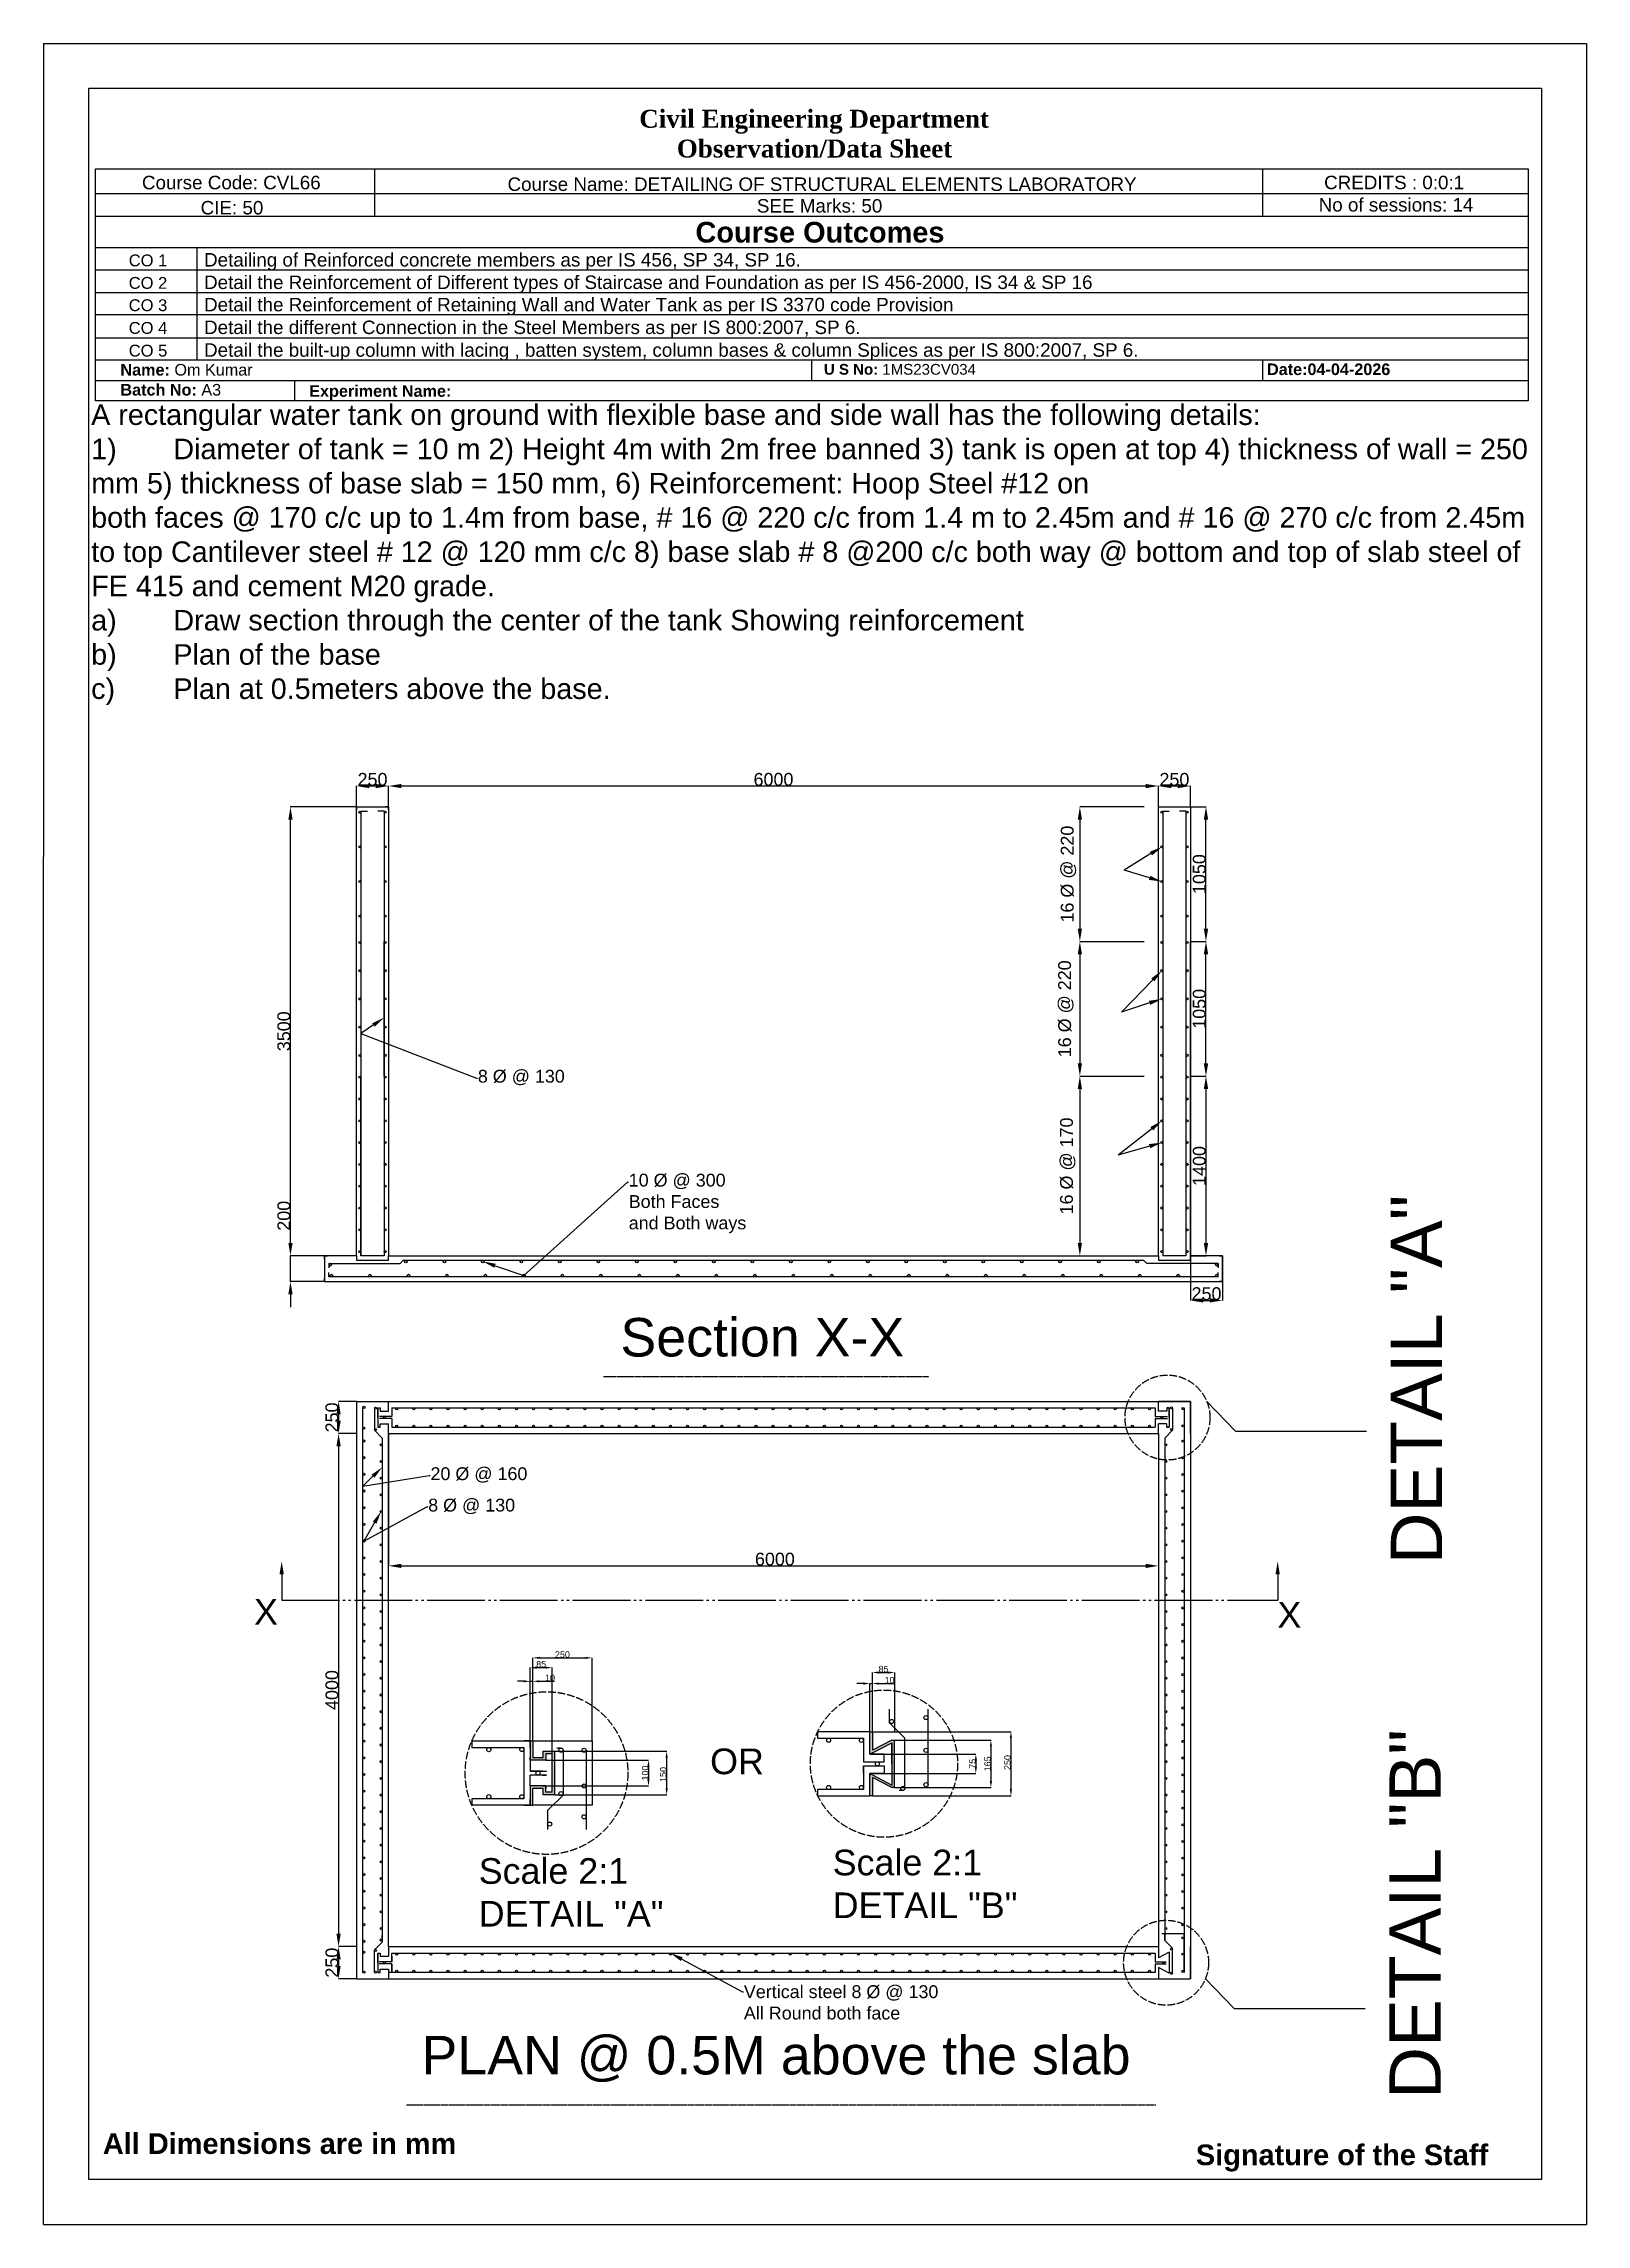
# Model space of a CAD drawing. Header units: millimetres. Extents: x 24965 to 36990, y 11318 to 28317.
import ezdxf
from ezdxf import colors
from ezdxf.entities.mleader import LeaderData, LeaderLine
from ezdxf.math import Vec2, Vec3

# ---------------------------------------------------------------- set-up
doc = ezdxf.new("R2010")
doc.units = ezdxf.units.MM
doc.linetypes.add('ACAD_ISO02W100', pattern=[15, 12, -3])
doc.linetypes.add('JIS_09_15', pattern=[18.9, 15, -0.9, 0.6, -0.9, 0.6, -0.9])
doc.styles.get("Standard").update_dxf_attribs({"font": 'arial.ttf'})
doc.dimstyles.new('ISO-25', dxfattribs={"dimtxt": 2.5, "dimasz": 2.5, "dimexe": 1.25, "dimexo": 0.625, "dimtad": 1, "dimtxsty": 'Standard', "dimcen": 2.5, "dimadec": 0, "dimazin": 0, "dimtfac": 1, "dimtmove": 0, "dimatfit": 3, "dimfxl": 1, "dimarcsym": 0})

msp = doc.modelspace()

# ---------------------------------------------------------------- texts
at = {"linetype": 'ACAD_ISO02W100'}
for s, p in [('Section X-X', (29460.764, 18083.033)), ('PLAN @ 0.5M above the slab', (27910.372, 12486.823))]:
    msp.add_text(s, height=300, dxfattribs=at).set_placement(p)
at = {"attachment_point": 1}
for s, width, gutter_width, insert, char_height in [('\\pxqc;{\\fBookman Old Style|b0|i0|c0|p18;\\H1.16667x;         \\fBookman Old Style|b1|i0|c0|p18;\\H1.14285x;       Civil Engineering Department\\P               Observation/Data Sheet}', 5310.32822, 522.829, (27923.891, 27800.642), 104.565797), ('Course Code: CVL66', 4912.46058, 524.625, (25731.762, 27286.226), 104.92506), ('Course Name: DETAILING OF STRUCTURAL ELEMENTS LABORATORY', 4912.46058, 524.625, (28581.259, 27273.361), 104.92506), ('CREDITS : 0:0:1', 4912.46058, 524.625, (34945.802, 27286.895), 104.92506), ('CIE: 50', 4912.46058, 524.625, (26189.112, 27090.14), 104.9251), ('SEE Marks: 50', 4912.46058, 524.625, (30524.814, 27104.769), 104.92506), ('No of sessions: 14', 4912.46058, 524.625, (34903.383, 27112.697), 104.92506), ('{\\fArial|b1|i0|c0|p34;Course Outcomes}', 4912.46058, 524.625, (30046.117, 26927.243), 161.28971), ('Detailing of Reinforced concrete members as per IS 456, SP 34, SP 16.', 4912.46058, 524.625, (26215.829, 26684.057), 104.92506), ('CO 1', 4316.63725, 460.994, (25628.779, 26672.888), 92.1989), ('CO 2', 4316.63725, 460.994, (25628.779, 26497.559), 92.1989), ('Detail the Reinforcement of Different types of Staircase and Foundation as per IS 456-2000, IS 34 & SP 16', 8488.62015, 524.625, (26215.829, 26508.729), 104.925062), ('CO 3', 4316.63725, 460.994, (25628.779, 26323.66), 92.1989), ('Detail the Reinforcement of Retaining Wall and Water Tank as per IS 3370 code Provision', 7398.42834, 524.625, (26215.829, 26334.829), 104.92506), ('CO 4', 4316.63725, 460.994, (25628.779, 26146.62), 92.1989), ('Detail the different Connection in the Steel Members as per IS 800:2007, SP 6.', 6465.15806, 524.625, (26215.829, 26157.79), 104.92506), ('CO 5', 4316.63725, 460.994, (25628.779, 25969.69), 92.1989), ('Detail the built-up column with lacing , batten system, column bases & column Splices as per IS 800:2007, SP 6.', 8711.61394, 524.625, (26215.829, 25980.86), 104.925062), ('{\\fArial|b1|i0|c0|p34;Name: }Om Kumar', 4912.46058, 524.625, (25563.934, 25819.44), 90.32224), ('{\\fArial|b1|i0|c0|p34;Batch No: }A3', 4912.46058, 524.625, (25563.934, 25663.636), 90.32224), ('{\\fArial|b1|i0|c0|p34;U S No: }1MS23CV034', 4912.46058, 524.625, (31047.014, 25819.78), 83.87065), ('{\\fArial|b1|i0|c0|p34;Date:04-04-2026 }', 4912.46058, 524.625, (34500.801, 25823.387), 90.32224), ('A rectangular water tank on ground with flexible base and side wall has the following details:\\P1)^IDiameter of tank = 10 m 2) Height 4m with 2m free banned 3) tank is open at top 4) thickness of wall = 250 mm 5) thickness of base slab = 150 mm, 6) Reinforcement: Hoop Steel #12 on\\Pboth faces @ 170 c/c up to 1.4m from base, # 16 @ 220 c/c from 1.4 m to 2.45m and # 16 @ 270 c/c from 2.45m to top Cantilever steel # 12 @ 120 mm c/c 8) base slab # 8 @200 c/c both way @ bottom and top of slab steel of FE 415 and cement M20 grade.\\Pa)^IDraw section through the center of the tank Showing reinforcement\\Pb)^IPlan of the base\\Pc)^IPlan at 0.5meters above the base.', 11240.20504, 15.4, (25336.218, 25504.308), 160.15623), ('{\\fArial|b1|i0|c0|p34;Experiment Name:}', 4912.46058, 524.625, (27035.531, 25653.898), 90.32224), ('X', 243.28815, 12.5, (26605.132, 16192.027), 200), ('X', 243.28815, 12.5, (34581.934, 16169.62), 200), ('{\\fArial|b1|i0|c0|p34;All Dimensions are in mm}', 4912.46058, 524.625, (25427.344, 12028.376), 161.28971), ('{\\fArial|b1|i0|c0|p34;Signature of the Staff}', 4912.46058, 524.625, (33946.365, 11940.548), 161.28971)]:
    msp.add_mtext_dynamic_manual_height_columns(s, width=width, gutter_width=gutter_width, heights=[0], dxfattribs=dict(at, insert=insert, char_height=char_height))
at = {"char_height": 100, "attachment_point": 5, "rotation": 90}
for s, insert in [('16 %%C @ 220', (32953.476, 21843.134)), ('16 %%C @ 220', (32933.217, 20793.134)), ('16 %%C @ 170', (32947.819, 19568.134))]:
    msp.add_mtext(s, dxfattribs=dict(at, insert=insert))
at = {"char_height": 400, "attachment_point": 1, "rotation": 90}
for s, insert in [('DETAIL "A"', (35465.422, 16463.023)), ('DETAIL "B"', (35454.936, 12296.854))]:
    msp.add_mtext_dynamic_manual_height_columns(s, width=3005.00948, gutter_width=12.5, heights=[0], dxfattribs=dict(at, insert=insert))
at = {"linetype": 'ACAD_ISO02W100', "char_height": 200, "attachment_point": 1}
for s, width, insert in [('OR', 1070.23456, (30160.076, 15027.096)), ('Scale 2:1\\PDETAIL "A"', 1764.45187, (28356.667, 14172.587)), ('Scale 2:1\\PDETAIL "B"', 1764.45187, (31115.375, 14238.824))]:
    msp.add_mtext_dynamic_manual_height_columns(s, width=width, gutter_width=12.5, heights=[0], dxfattribs=dict(at, insert=insert))

# ---------------------------------------------------------------- blocks, each defined once
blk = doc.blocks.new('*U172')
blk.add_circle((10, -10), 10)
blk = doc.blocks.new('*U173')
at = {"color": 0, "linetype": 'ByBlock', "lineweight": -2, "transparency": 16777216}
for p in [(15127, 9336), (15427, 9336), (15727, 9336), (16027, 9336), (16327, 9336), (16627, 9336), (16927, 9336), (17227, 9336), (17527, 9336), (17827, 9336), (18127, 9336), (18427, 9336), (18727, 9336), (19027, 9336), (19327, 9336), (19627, 9336), (19927, 9336), (20227, 9336), (20527, 9336), (20827, 9336), (21127, 9336), (21427, 9336), (21727, 9336), (22027, 9336)]:
    blk.add_blockref('*U172', p, dxfattribs=at)
blk = doc.blocks.new('*U174')
blk.add_circle((8, -8), 8)
blk = doc.blocks.new('*U175')
at = {"color": 0, "linetype": 'ByBlock', "lineweight": -2, "transparency": 16777216, "rotation": 270}
for p in [(27439, 22333), (27439, 22063), (27439, 21793), (27439, 21523)]:
    blk.add_blockref('*U174', p, dxfattribs=at)
blk = doc.blocks.new('*U176')
blk.add_circle((1023, -8), 8)
blk = doc.blocks.new('*U150')
at = {"color": 0, "linetype": 'ByBlock', "lineweight": -2, "transparency": 16777216, "rotation": 270}
for p in [(27439, 22333), (27439, 22113), (27439, 21893), (27439, 21673), (27439, 21453)]:
    blk.add_blockref('*U176', p, dxfattribs=at)
blk = doc.blocks.new('*U152')
blk.add_circle((8, -8), 8)
blk = doc.blocks.new('*U153')
at = {"color": 0, "linetype": 'ByBlock', "lineweight": -2, "transparency": 16777216, "rotation": 270}
for p in [(27439, 20268), (27439, 20098), (27439, 19928), (27439, 19758), (27439, 19588), (27439, 19418), (27439, 19248), (27439, 19078), (27439, 18908)]:
    blk.add_blockref('*U152', p, dxfattribs=at)
blk = doc.blocks.new('*U154')
blk.add_circle((8, -8), 8)
blk = doc.blocks.new('*U155')
at = {"color": 0, "linetype": 'ByBlock', "lineweight": -2, "transparency": 16777216, "rotation": 270}
for p in [(27569, 12826), (27569, 12556), (27569, 12286), (27569, 12016)]:
    blk.add_blockref('*U154', p, dxfattribs=at)
blk = doc.blocks.new('*U156')
blk.add_circle((8, -8), 8)
blk = doc.blocks.new('*U157')
at = {"color": 0, "linetype": 'ByBlock', "lineweight": -2, "transparency": 16777216, "rotation": 270}
for p in [(27569, 12826), (27569, 12556), (27569, 12286), (27569, 12016)]:
    blk.add_blockref('*U156', p, dxfattribs=at)
blk = doc.blocks.new('*U158')
blk.add_circle((8, -8), 8)
blk = doc.blocks.new('*U159')
at = {"color": 0, "linetype": 'ByBlock', "lineweight": -2, "transparency": 16777216, "rotation": 270}
for p in [(27569, 12826), (27569, 12556), (27569, 12286), (27569, 12016)]:
    blk.add_blockref('*U158', p, dxfattribs=at)
blk = doc.blocks.new('*U160')
blk.add_circle((1023, -8), 8)
blk = doc.blocks.new('*U161')
at = {"color": 0, "linetype": 'ByBlock', "lineweight": -2, "transparency": 16777216, "rotation": 270}
for p in [(27569, 12826), (27569, 12606), (27569, 12386), (27569, 12166), (27569, 11946)]:
    blk.add_blockref('*U160', p, dxfattribs=at)
blk = doc.blocks.new('*U162')
blk.add_circle((1023, -8), 8)
blk = doc.blocks.new('*U163')
at = {"color": 0, "linetype": 'ByBlock', "lineweight": -2, "transparency": 16777216, "rotation": 270}
for p in [(27569, 12826), (27569, 12606), (27569, 12386), (27569, 12166), (27569, 11946)]:
    blk.add_blockref('*U162', p, dxfattribs=at)
blk = doc.blocks.new('*U164')
blk.add_circle((1023, -8), 8)
blk = doc.blocks.new('*U165')
at = {"color": 0, "linetype": 'ByBlock', "lineweight": -2, "transparency": 16777216, "rotation": 270}
for p in [(27569, 12826), (27569, 12606), (27569, 12386), (27569, 12166), (27569, 11946)]:
    blk.add_blockref('*U164', p, dxfattribs=at)
blk = doc.blocks.new('*U166')
blk.add_circle((8, -8), 8)
blk = doc.blocks.new('*U167')
at = {"color": 0, "linetype": 'ByBlock', "lineweight": -2, "transparency": 16777216, "rotation": 270}
for p in [(27569, 10761), (27569, 10591), (27569, 10421), (27569, 10251), (27569, 10081), (27569, 9911), (27569, 9741), (27569, 9571), (27569, 9401)]:
    blk.add_blockref('*U166', p, dxfattribs=at)
blk = doc.blocks.new('*U168')
blk.add_circle((8, -8), 8)
blk = doc.blocks.new('*U169')
at = {"color": 0, "linetype": 'ByBlock', "lineweight": -2, "transparency": 16777216, "rotation": 270}
for p in [(27569, 10761), (27569, 10591), (27569, 10421), (27569, 10251), (27569, 10081), (27569, 9911), (27569, 9741), (27569, 9571), (27569, 9401)]:
    blk.add_blockref('*U168', p, dxfattribs=at)
blk = doc.blocks.new('*U170')
blk.add_circle((8, -8), 8)
blk = doc.blocks.new('*U171')
at = {"color": 0, "linetype": 'ByBlock', "lineweight": -2, "transparency": 16777216, "rotation": 270}
for p in [(27569, 10761), (27569, 10591), (27569, 10421), (27569, 10251), (27569, 10081), (27569, 9911), (27569, 9741), (27569, 9571), (27569, 9401)]:
    blk.add_blockref('*U170', p, dxfattribs=at)
blk = doc.blocks.new('*D177')
at = {"color": 0, "lineweight": -2, "transparency": 16777216}
for p, q in [((27654, 22369), (27654, 22531)), ((27754, 22530), (33554, 22530)), ((33654, 22369), (33654, 22531))]:
    blk.add_line(p, q, dxfattribs=at)
at = {"color": 0, "transparency": 16777216}
for points in [[(27754, 22546), (27754, 22513), (27654, 22530)], [(33554, 22546), (33554, 22513), (33654, 22530)]]:
    blk.add_solid(points, dxfattribs=at)
at = {"layer": 'Defpoints', "color": 0, "transparency": 16777216}
for p in [(33654, 22530), (27654, 22368), (33654, 22368)]:
    blk.add_point(p, dxfattribs=at)
at = {"color": 0, "transparency": 16777216, "insert": (30654, 22581), "char_height": 100, "attachment_point": 5}
blk.add_mtext('6000', dxfattribs=at)
blk = doc.blocks.new('*D178')
at = {"color": 0, "lineweight": -2, "transparency": 16777216}
for p, q in [((33654, 22369), (33654, 22531)), ((33754, 22530), (33804, 22530)), ((33904, 22369), (33904, 22531))]:
    blk.add_line(p, q, dxfattribs=at)
at = {"color": 0, "transparency": 16777216}
for points in [[(33754, 22546), (33754, 22513), (33654, 22530)], [(33804, 22546), (33804, 22513), (33904, 22530)]]:
    blk.add_solid(points, dxfattribs=at)
at = {"layer": 'Defpoints', "color": 0, "transparency": 16777216}
for p in [(33904, 22530), (33654, 22368), (33904, 22368)]:
    blk.add_point(p, dxfattribs=at)
at = {"color": 0, "transparency": 16777216, "insert": (33779, 22581), "char_height": 100, "attachment_point": 5}
blk.add_mtext('250', dxfattribs=at)
blk = doc.blocks.new('*D179')
at = {"color": 0, "lineweight": -2, "transparency": 16777216}
for p, q in [((27404, 22369), (27404, 22531)), ((27504, 22530), (27554, 22530)), ((27654, 22369), (27654, 22531))]:
    blk.add_line(p, q, dxfattribs=at)
at = {"color": 0, "transparency": 16777216}
for points in [[(27504, 22546), (27504, 22513), (27404, 22530)], [(27554, 22546), (27554, 22513), (27654, 22530)]]:
    blk.add_solid(points, dxfattribs=at)
at = {"layer": 'Defpoints', "color": 0, "transparency": 16777216}
for p in [(27654, 22530), (27404, 22368), (27654, 22368)]:
    blk.add_point(p, dxfattribs=at)
at = {"color": 0, "transparency": 16777216, "insert": (27529, 22581), "char_height": 100, "attachment_point": 5}
blk.add_mtext('250', dxfattribs=at)
blk = doc.blocks.new('*D180')
at = {"color": 0, "lineweight": -2, "transparency": 16777216}
for p, q in [((27403, 22368), (26888, 22368)), ((26889, 18968), (26889, 22268)), ((27403, 18868), (26888, 18868))]:
    blk.add_line(p, q, dxfattribs=at)
at = {"color": 0, "transparency": 16777216}
for points in [[(26873, 22268), (26906, 22268), (26889, 22368)], [(26873, 18968), (26906, 18968), (26889, 18868)]]:
    blk.add_solid(points, dxfattribs=at)
at = {"layer": 'Defpoints', "color": 0, "transparency": 16777216}
for p in [(26889, 22368), (27404, 22368), (27404, 18868)]:
    blk.add_point(p, dxfattribs=at)
at = {"color": 0, "transparency": 16777216, "insert": (26838, 20618), "char_height": 100, "attachment_point": 5, "rotation": 90}
blk.add_mtext('3500', dxfattribs=at)
blk = doc.blocks.new('*D181')
at = {"color": 0, "lineweight": -2, "transparency": 16777216}
for p, q in [((26889, 18968), (26889, 19292)), ((27153, 18868), (26888, 18868)), ((26889, 18668), (26889, 18868)), ((27153, 18668), (26888, 18668)), ((26889, 18568), (26889, 18468))]:
    blk.add_line(p, q, dxfattribs=at)
at = {"color": 0, "transparency": 16777216}
for points in [[(26873, 18968), (26906, 18968), (26889, 18868)], [(26873, 18568), (26906, 18568), (26889, 18668)]]:
    blk.add_solid(points, dxfattribs=at)
at = {"layer": 'Defpoints', "color": 0, "transparency": 16777216}
for p in [(26889, 18868), (27154, 18868), (27154, 18668)]:
    blk.add_point(p, dxfattribs=at)
at = {"color": 0, "transparency": 16777216, "insert": (26838, 19180), "char_height": 100, "attachment_point": 5, "rotation": 90}
blk.add_mtext('200', dxfattribs=at)
blk = doc.blocks.new('*D182')
at = {"color": 0, "lineweight": -2, "transparency": 16777216}
for p, q in [((33905, 20268), (34026, 20268)), ((34025, 20168), (34025, 18968)), ((33905, 18868), (34026, 18868))]:
    blk.add_line(p, q, dxfattribs=at)
at = {"color": 0, "transparency": 16777216}
for points in [[(34008, 20168), (34042, 20168), (34025, 20268)], [(34008, 18968), (34042, 18968), (34025, 18868)]]:
    blk.add_solid(points, dxfattribs=at)
at = {"layer": 'Defpoints', "color": 0, "transparency": 16777216}
for p in [(33904, 20268), (33904, 18868), (34025, 18868)]:
    blk.add_point(p, dxfattribs=at)
at = {"color": 0, "transparency": 16777216, "insert": (33973, 19568), "char_height": 100, "attachment_point": 5, "rotation": 90}
blk.add_mtext('1400', dxfattribs=at)
blk = doc.blocks.new('*D183')
at = {"color": 0, "lineweight": -2, "transparency": 16777216}
for p, q in [((33905, 21318), (34026, 21318)), ((34025, 20368), (34025, 21218)), ((33905, 20268), (34026, 20268))]:
    blk.add_line(p, q, dxfattribs=at)
at = {"color": 0, "transparency": 16777216}
for points in [[(34008, 21218), (34042, 21218), (34025, 21318)], [(34008, 20368), (34042, 20368), (34025, 20268)]]:
    blk.add_solid(points, dxfattribs=at)
at = {"layer": 'Defpoints', "color": 0, "transparency": 16777216}
for p in [(33904, 21318), (34025, 21318), (33904, 20268)]:
    blk.add_point(p, dxfattribs=at)
at = {"color": 0, "transparency": 16777216, "insert": (33973, 20793), "char_height": 100, "attachment_point": 5, "rotation": 90}
blk.add_mtext('1050', dxfattribs=at)
blk = doc.blocks.new('*D184')
at = {"color": 0, "lineweight": -2, "transparency": 16777216}
for p, q in [((33905, 22368), (34026, 22368)), ((34025, 21418), (34025, 22268)), ((33905, 21318), (34026, 21318))]:
    blk.add_line(p, q, dxfattribs=at)
at = {"color": 0, "transparency": 16777216}
for points in [[(34008, 22268), (34042, 22268), (34025, 22368)], [(34008, 21418), (34042, 21418), (34025, 21318)]]:
    blk.add_solid(points, dxfattribs=at)
at = {"layer": 'Defpoints', "color": 0, "transparency": 16777216}
for p in [(33904, 22368), (34025, 22368), (33904, 21318)]:
    blk.add_point(p, dxfattribs=at)
at = {"color": 0, "transparency": 16777216, "insert": (33973, 21843), "char_height": 100, "attachment_point": 5, "rotation": 90}
blk.add_mtext('1050', dxfattribs=at)
blk = doc.blocks.new('*D185')
at = {"color": 0, "lineweight": -2, "transparency": 16777216}
for p, q in [((33904, 18868), (33904, 18519)), ((34154, 18868), (34154, 18519)), ((34004, 18520), (34054, 18520))]:
    blk.add_line(p, q, dxfattribs=at)
at = {"color": 0, "transparency": 16777216}
for points in [[(34004, 18537), (34004, 18504), (33904, 18520)], [(34054, 18537), (34054, 18504), (34154, 18520)]]:
    blk.add_solid(points, dxfattribs=at)
at = {"layer": 'Defpoints', "color": 0, "transparency": 16777216}
for p in [(33904, 18868), (34154, 18868), (34154, 18520)]:
    blk.add_point(p, dxfattribs=at)
at = {"color": 0, "transparency": 16777216, "insert": (34029, 18572), "char_height": 100, "attachment_point": 5}
blk.add_mtext('250', dxfattribs=at)
blk = doc.blocks.new('*D186')
at = {"color": 0, "lineweight": -2, "transparency": 16777216}
for p, q in [((27403, 17733), (27263, 17733)), ((27264, 17633), (27264, 17583)), ((27403, 17483), (27263, 17483))]:
    blk.add_line(p, q, dxfattribs=at)
at = {"color": 0, "transparency": 16777216}
for points in [[(27248, 17633), (27281, 17633), (27264, 17733)], [(27248, 17583), (27281, 17583), (27264, 17483)]]:
    blk.add_solid(points, dxfattribs=at)
at = {"layer": 'Defpoints', "color": 0, "transparency": 16777216}
for p in [(27404, 17733), (27264, 17483), (27404, 17483)]:
    blk.add_point(p, dxfattribs=at)
at = {"color": 0, "transparency": 16777216, "insert": (27213, 17608), "char_height": 100, "attachment_point": 5, "rotation": 90}
blk.add_mtext('250', dxfattribs=at)
blk = doc.blocks.new('*D187')
at = {"color": 0, "lineweight": -2, "transparency": 16777216}
for p, q in [((27403, 17483), (27263, 17483)), ((27264, 17383), (27264, 13583)), ((27403, 13483), (27263, 13483))]:
    blk.add_line(p, q, dxfattribs=at)
at = {"color": 0, "transparency": 16777216}
for points in [[(27248, 17383), (27281, 17383), (27264, 17483)], [(27248, 13583), (27281, 13583), (27264, 13483)]]:
    blk.add_solid(points, dxfattribs=at)
at = {"layer": 'Defpoints', "color": 0, "transparency": 16777216}
for p in [(27404, 17483), (27264, 13483), (27404, 13483)]:
    blk.add_point(p, dxfattribs=at)
at = {"color": 0, "transparency": 16777216, "insert": (27213, 15483), "char_height": 100, "attachment_point": 5, "rotation": 90}
blk.add_mtext('4000', dxfattribs=at)
blk = doc.blocks.new('*D188')
at = {"color": 0, "lineweight": -2, "transparency": 16777216}
for p, q in [((27403, 13483), (27263, 13483)), ((27264, 13383), (27264, 13333)), ((27403, 13233), (27263, 13233))]:
    blk.add_line(p, q, dxfattribs=at)
at = {"color": 0, "transparency": 16777216}
for points in [[(27248, 13383), (27281, 13383), (27264, 13483)], [(27248, 13333), (27281, 13333), (27264, 13233)]]:
    blk.add_solid(points, dxfattribs=at)
at = {"layer": 'Defpoints', "color": 0, "transparency": 16777216}
for p in [(27404, 13483), (27264, 13233), (27404, 13233)]:
    blk.add_point(p, dxfattribs=at)
at = {"color": 0, "transparency": 16777216, "insert": (27213, 13358), "char_height": 100, "attachment_point": 5, "rotation": 90}
blk.add_mtext('250', dxfattribs=at)
blk = doc.blocks.new('*D189')
at = {"color": 0, "lineweight": -2, "transparency": 16777216}
for p, q in [((28949, 15006), (29823, 15006)), ((29821, 14956), (29821, 14716)), ((28949, 14666), (29823, 14666))]:
    blk.add_line(p, q, dxfattribs=at)
at = {"color": 0, "transparency": 16777216}
for points in [[(29813, 14956), (29830, 14956), (29821, 15006)], [(29813, 14716), (29830, 14716), (29821, 14666)]]:
    blk.add_solid(points, dxfattribs=at)
at = {"layer": 'Defpoints', "color": 0, "transparency": 16777216}
for p in [(28948, 15006), (28948, 14666), (29821, 14666)]:
    blk.add_point(p, dxfattribs=at)
at = {"color": 0, "transparency": 16777216, "insert": (29795, 14825), "char_height": 50, "attachment_point": 5, "rotation": 90}
blk.add_mtext('150', dxfattribs=at)
blk = doc.blocks.new('*D190')
at = {"color": 0, "lineweight": -2, "transparency": 16777216}
for p, q in [((28879, 14936), (29681, 14936)), ((29680, 14886), (29680, 14786)), ((28879, 14736), (29681, 14736))]:
    blk.add_line(p, q, dxfattribs=at)
at = {"color": 0, "transparency": 16777216}
for points in [[(29671, 14886), (29688, 14886), (29680, 14936)], [(29671, 14786), (29688, 14786), (29680, 14736)]]:
    blk.add_solid(points, dxfattribs=at)
at = {"layer": 'Defpoints', "color": 0, "transparency": 16777216}
for p in [(28878, 14936), (28878, 14736), (29680, 14736)]:
    blk.add_point(p, dxfattribs=at)
at = {"color": 0, "transparency": 16777216, "insert": (29654, 14836), "char_height": 50, "attachment_point": 5, "rotation": 90}
blk.add_mtext('100', dxfattribs=at)
blk = doc.blocks.new('*D191')
at = {"color": 0, "lineweight": -2, "transparency": 16777216}
for p, q in [((28758, 15087), (28758, 15659)), ((28808, 15658), (28878, 15658)), ((28928, 14987), (28928, 15659))]:
    blk.add_line(p, q, dxfattribs=at)
at = {"color": 0, "transparency": 16777216}
for points in [[(28808, 15666), (28808, 15649), (28758, 15658)], [(28878, 15666), (28878, 15649), (28928, 15658)]]:
    blk.add_solid(points, dxfattribs=at)
at = {"layer": 'Defpoints', "color": 0, "transparency": 16777216}
for p in [(28928, 15658), (28758, 15086), (28928, 14986)]:
    blk.add_point(p, dxfattribs=at)
at = {"color": 0, "transparency": 16777216, "insert": (28843, 15684), "char_height": 50, "attachment_point": 5}
blk.add_mtext('85', dxfattribs=at)
blk = doc.blocks.new('*D192')
at = {"color": 0, "lineweight": -2, "transparency": 16777216}
for p, q in [((28708, 15551), (28658, 15551)), ((28758, 15087), (28758, 15552)), ((28758, 15551), (28778, 15551)), ((28778, 15087), (28778, 15552)), ((28828, 15551), (28946, 15551))]:
    blk.add_line(p, q, dxfattribs=at)
at = {"color": 0, "transparency": 16777216}
for points in [[(28708, 15559), (28708, 15543), (28758, 15551)], [(28828, 15559), (28828, 15543), (28778, 15551)]]:
    blk.add_solid(points, dxfattribs=at)
at = {"layer": 'Defpoints', "color": 0, "transparency": 16777216}
for p in [(28778, 15551), (28758, 15086), (28778, 15086)]:
    blk.add_point(p, dxfattribs=at)
at = {"color": 0, "transparency": 16777216, "insert": (28912, 15577), "char_height": 50, "attachment_point": 5}
blk.add_mtext('10', dxfattribs=at)
blk = doc.blocks.new('*D193')
at = {"color": 0, "lineweight": -2, "transparency": 16777216}
for p, q in [((28778, 15087), (28778, 15735)), ((28828, 15734), (29190, 15734)), ((29240, 15087), (29240, 15735))]:
    blk.add_line(p, q, dxfattribs=at)
at = {"color": 0, "transparency": 16777216}
for points in [[(28828, 15742), (28828, 15726), (28778, 15734)], [(29190, 15742), (29190, 15726), (29240, 15734)]]:
    blk.add_solid(points, dxfattribs=at)
at = {"layer": 'Defpoints', "color": 0, "transparency": 16777216}
for p in [(29240, 15734), (28778, 15086), (29240, 15086)]:
    blk.add_point(p, dxfattribs=at)
at = {"color": 0, "transparency": 16777216, "insert": (29009, 15760), "char_height": 50, "attachment_point": 5}
blk.add_mtext('250', dxfattribs=at)
blk = doc.blocks.new('*D194')
at = {"color": 0, "lineweight": -2, "transparency": 16777216}
for p, q in [((31355, 15534), (31305, 15534)), ((31405, 15158), (31405, 15535)), ((31405, 15534), (31425, 15534)), ((31425, 15158), (31425, 15535)), ((31475, 15534), (31593, 15534))]:
    blk.add_line(p, q, dxfattribs=at)
at = {"color": 0, "transparency": 16777216}
for points in [[(31355, 15542), (31355, 15525), (31405, 15534)], [(31475, 15542), (31475, 15525), (31425, 15534)]]:
    blk.add_solid(points, dxfattribs=at)
at = {"layer": 'Defpoints', "color": 0, "transparency": 16777216}
for p in [(31425, 15534), (31405, 15158), (31425, 15158)]:
    blk.add_point(p, dxfattribs=at)
at = {"color": 0, "transparency": 16777216, "insert": (31559, 15560), "char_height": 50, "attachment_point": 5}
blk.add_mtext('10', dxfattribs=at)
blk = doc.blocks.new('*D195')
at = {"color": 0, "lineweight": -2, "transparency": 16777216}
for p, q in [((31425, 15158), (31425, 15621)), ((31475, 15620), (31549, 15620)), ((31599, 15158), (31599, 15621))]:
    blk.add_line(p, q, dxfattribs=at)
at = {"color": 0, "transparency": 16777216}
for points in [[(31475, 15628), (31475, 15611), (31425, 15620)], [(31549, 15628), (31549, 15611), (31599, 15620)]]:
    blk.add_solid(points, dxfattribs=at)
at = {"layer": 'Defpoints', "color": 0, "transparency": 16777216}
for p in [(31599, 15620), (31425, 15158), (31599, 15158)]:
    blk.add_point(p, dxfattribs=at)
at = {"color": 0, "transparency": 16777216, "insert": (31512, 15646), "char_height": 50, "attachment_point": 5}
blk.add_mtext('85', dxfattribs=at)
blk = doc.blocks.new('*D196')
at = {"color": 0, "lineweight": -2, "transparency": 16777216}
for p, q in [((31426, 15158), (32506, 15158)), ((32505, 15108), (32505, 14708)), ((31426, 14658), (32506, 14658))]:
    blk.add_line(p, q, dxfattribs=at)
at = {"color": 0, "transparency": 16777216}
for points in [[(32496, 15108), (32513, 15108), (32505, 15158)], [(32496, 14708), (32513, 14708), (32505, 14658)]]:
    blk.add_solid(points, dxfattribs=at)
at = {"layer": 'Defpoints', "color": 0, "transparency": 16777216}
for p in [(31425, 15158), (31425, 14658), (32505, 14658)]:
    blk.add_point(p, dxfattribs=at)
at = {"color": 0, "transparency": 16777216, "insert": (32478, 14918), "char_height": 50, "attachment_point": 5, "rotation": 90}
blk.add_mtext('250', dxfattribs=at)
blk = doc.blocks.new('*D197')
at = {"color": 0, "lineweight": -2, "transparency": 16777216}
for p, q in [((31596, 15093), (32350, 15093)), ((32349, 15043), (32349, 14773)), ((31596, 14723), (32350, 14723))]:
    blk.add_line(p, q, dxfattribs=at)
at = {"color": 0, "transparency": 16777216}
for points in [[(32340, 15043), (32357, 15043), (32349, 15093)], [(32340, 14773), (32357, 14773), (32349, 14723)]]:
    blk.add_solid(points, dxfattribs=at)
at = {"layer": 'Defpoints', "color": 0, "transparency": 16777216}
for p in [(31595, 15093), (31595, 14723), (32349, 14723)]:
    blk.add_point(p, dxfattribs=at)
at = {"color": 0, "transparency": 16777216, "insert": (32323, 14908), "char_height": 50, "attachment_point": 5, "rotation": 90}
blk.add_mtext('165', dxfattribs=at)
blk = doc.blocks.new('*D198')
at = {"color": 0, "lineweight": -2, "transparency": 16777216}
for p, q in [((31408, 14984), (32232, 14984)), ((31406, 14833), (32232, 14833)), ((32231, 14934), (32231, 14883))]:
    blk.add_line(p, q, dxfattribs=at)
at = {"color": 0, "transparency": 16777216}
for points in [[(32223, 14934), (32240, 14934), (32231, 14984)], [(32223, 14883), (32240, 14883), (32231, 14833)]]:
    blk.add_solid(points, dxfattribs=at)
at = {"layer": 'Defpoints', "color": 0, "transparency": 16777216}
for p in [(31407, 14984), (31405, 14833), (32231, 14833)]:
    blk.add_point(p, dxfattribs=at)
at = {"color": 0, "transparency": 16777216, "insert": (32205, 14908), "char_height": 50, "attachment_point": 5, "rotation": 90}
blk.add_mtext('75', dxfattribs=at)
blk = doc.blocks.new('*D199')
at = {"color": 0, "lineweight": -2, "transparency": 16777216}
for p, q in [((27654, 17482), (27654, 16450)), ((33654, 17482), (33654, 16450)), ((27754, 16451), (33554, 16451))]:
    blk.add_line(p, q, dxfattribs=at)
at = {"color": 0, "transparency": 16777216}
for points in [[(27754, 16467), (27754, 16434), (27654, 16451)], [(33554, 16467), (33554, 16434), (33654, 16451)]]:
    blk.add_solid(points, dxfattribs=at)
at = {"layer": 'Defpoints', "color": 0, "transparency": 16777216}
for p in [(27654, 17483), (33654, 17483), (33654, 16451)]:
    blk.add_point(p, dxfattribs=at)
at = {"color": 0, "transparency": 16777216, "insert": (30665, 16503), "char_height": 100, "attachment_point": 5}
blk.add_mtext('6000', dxfattribs=at)

# ---------------------------------------------------------------- dimensions: what is measured, and where the dimension line sits
for base, p1, p2, picture, middle in [((27654.042, 22529.624), (27404.042, 22368.134), (27654.042, 22368.134), '*D179', (27529.042, 22581.306)), ((33654.042, 22529.624), (27654.042, 22368.134), (33654.042, 22368.134), '*D177', (30654.042, 22581.306)), ((33904.042, 22529.624), (33654.042, 22368.134), (33904.042, 22368.134), '*D178', (33779.042, 22581.306)), ((34154.042, 18520.209), (33904.042, 18868.134), (34154.042, 18868.134), '*D185', (34029.042, 18571.891))]:
    dim = msp.add_linear_dim(base=base, p1=p1, p2=p2, dimstyle='ISO-25', override={"dimtxt": 100, "dimasz": 100})
    dim.commit()
    dim.dimension.update_dxf_attribs({"geometry": picture, "text_midpoint": middle})
for base, p1, p2, picture, middle in [((26889.282, 22368.134), (27404.042, 18868.134), (27404.042, 22368.134), '*D180', (26837.565, 20618.134)), ((34024.882, 22368.134), (33904.042, 21318.134), (33904.042, 22368.134), '*D184', (33973.2, 21843.134)), ((34024.882, 21318.134), (33904.042, 20268.134), (33904.042, 21318.134), '*D183', (33973.2, 20793.134)), ((34024.882, 18868.134), (33904.042, 20268.134), (33904.042, 18868.134), '*D182', (33973.2, 19568.134)), ((26889.282, 18868.134), (27154.042, 18668.134), (27154.042, 18868.134), '*D181', (26837.599, 19179.912)), ((27264.261, 17482.546), (27404.042, 17732.546), (27404.042, 17482.546), '*D186', (27212.579, 17607.546)), ((27264.261, 13482.546), (27404.042, 17482.546), (27404.042, 13482.546), '*D187', (27212.579, 15482.546)), ((27264.261, 13232.546), (27404.042, 13482.546), (27404.042, 13232.546), '*D188', (27212.579, 13357.546))]:
    dim = msp.add_linear_dim(base=base, p1=p1, p2=p2, angle=90, dimstyle='ISO-25', override={"dimtxt": 100, "dimasz": 100})
    dim.commit()
    dim.dimension.update_dxf_attribs({"geometry": picture, "text_midpoint": middle})
dim = msp.add_linear_dim(base=(33654.042, 16450.831), p1=(27654.042, 17482.546), p2=(33654.042, 17482.546), dimstyle='ISO-25', override={"dimtxt": 100, "dimasz": 100})
dim.commit()
dim.dimension.update_dxf_attribs({"geometry": '*D199', "text_midpoint": (30664.75, 16450.831), "dimtype": 160})
for base, p1, p2, text, picture, middle in [((28928.44, 15657.618), (28758.44, 15086.282), (28928.44, 14986.282), '85', '*D191', (28843.44, 15657.618)), ((29239.776, 15733.895), (28778.44, 15086.282), (29239.776, 15086.282), '250', '*D193', (29009.108, 15733.895)), ((31598.597, 15619.627), (31425.499, 15157.717), (31598.597, 15157.717), '85', '*D195', (31512.048, 15619.627)), ((28778.44, 15550.914), (28758.44, 15086.282), (28778.44, 15086.282), '10', '*D192', (28912.438, 15550.914)), ((31425.499, 15533.821), (31405.499, 15157.717), (31425.499, 15157.717), '10', '*D194', (31559.497, 15533.821))]:
    dim = msp.add_linear_dim(base=base, p1=p1, p2=p2, text=text, dimstyle='ISO-25', override={"dimtxt": 50, "dimasz": 50})
    dim.commit()
    dim.dimension.update_dxf_attribs({"geometry": picture, "text_midpoint": middle, "dimtype": 160})
for base, p1, p2, text, picture, middle in [((32504.637, 14657.717), (31425.499, 15157.717), (31425.499, 14657.717), '250', '*D196', (32504.637, 14917.955)), ((29821.459, 14666.282), (28948.44, 15006.282), (28948.44, 14666.282), '150', '*D189', (29821.459, 14824.955)), ((32231.182, 14832.717), (31407.119, 14983.575), (31405.499, 14832.717), '75', '*D198', (32231.182, 14908.146)), ((32348.719, 14722.717), (31595.499, 15092.717), (31595.499, 14722.717), '165', '*D197', (32348.719, 14907.717)), ((29679.725, 14736.282), (28878.44, 14936.282), (28878.44, 14736.282), '100', '*D190', (29679.725, 14836.282))]:
    dim = msp.add_linear_dim(base=base, p1=p1, p2=p2, angle=90, text=text, dimstyle='ISO-25', override={"dimtxt": 50, "dimasz": 50})
    dim.commit()
    dim.dimension.update_dxf_attribs({"geometry": picture, "text_midpoint": middle, "dimtype": 160})

# ---------------------------------------------------------------- hatches: boundary and pattern name
at = {"true_color": 0x000000}
h = msp.add_hatch(color=18, dxfattribs=at)
h.dxf.hatch_style = 1
h.paths.add_polyline_path([(27439.042, 22325.134, 1), (27423.042, 22325.134, 1)])
h.paths.add_polyline_path([(27439.042, 22055.134, 1), (27423.042, 22055.134, 1)])
h.paths.add_polyline_path([(27635.042, 22325.134, 1), (27619.042, 22325.134, 1)])
h.paths.add_polyline_path([(27635.042, 22055.134, 1), (27619.042, 22055.134, 1)])
h.paths.add_polyline_path([(27439.042, 21785.134, 1), (27423.042, 21785.134, 1)])
h.paths.add_polyline_path([(27635.042, 21785.134, 1), (27619.042, 21785.134, 1)])
h.paths.add_polyline_path([(27439.042, 21515.134, 1), (27423.042, 21515.134, 1)])
h.paths.add_polyline_path([(27619.042, 21515.134, 1), (27635.042, 21515.134, 1)])
h.paths.add_polyline_path([(27439.042, 21310.134, 1), (27423.042, 21310.134, 1)])
h.paths.add_polyline_path([(27619.042, 21310.134, 1), (27635.042, 21310.134, 1)])
h.paths.add_polyline_path([(27439.042, 21090.134, 1), (27423.042, 21090.134, 1)])
h.paths.add_polyline_path([(27635.042, 21090.134, 1), (27619.042, 21090.134, 1)])
h.paths.add_polyline_path([(27635.042, 20870.134, 1), (27619.042, 20870.134, 1)])
h.paths.add_polyline_path([(27439.042, 20870.134, 1), (27423.042, 20870.134, 1)])
h.paths.add_polyline_path([(27423.042, 20650.134, 1), (27439.042, 20650.134, 1)])
h.paths.add_polyline_path([(27635.042, 20650.134, 1), (27619.042, 20650.134, 1)])
h.paths.add_polyline_path([(27619.042, 20430.134, 1), (27635.042, 20430.134, 1)])
h.paths.add_polyline_path([(27423.042, 20430.134, 1), (27439.042, 20430.134, 1)])
h.paths.add_polyline_path([(27439.042, 20260.134, 1), (27423.042, 20260.134, 1)])
h.paths.add_polyline_path([(27635.042, 20260.134, 1), (27619.042, 20260.134, 1)])
h.paths.add_polyline_path([(27619.042, 20090.134, 1), (27635.042, 20090.134, 1)])
h.paths.add_polyline_path([(27439.042, 20090.134, 1), (27423.042, 20090.134, 1)])
h.paths.add_polyline_path([(27423.042, 19920.134, 1), (27439.042, 19920.134, 1)])
h.paths.add_polyline_path([(27635.042, 19920.134, 1), (27619.042, 19920.134, 1)])
h.paths.add_polyline_path([(27439.042, 19750.134, 1), (27423.042, 19750.134, 1)])
h.paths.add_polyline_path([(27635.042, 19750.134, 1), (27619.042, 19750.134, 1)])
h.paths.add_polyline_path([(27439.042, 19580.134, 1), (27423.042, 19580.134, 1)])
h.paths.add_polyline_path([(27635.042, 19580.134, 1), (27619.042, 19580.134, 1)])
h.paths.add_polyline_path([(27439.042, 19410.134, 1), (27423.042, 19410.134, 1)])
h.paths.add_polyline_path([(27635.042, 19410.134, 1), (27619.042, 19410.134, 1)])
h.paths.add_polyline_path([(27439.042, 19240.134, 1), (27423.042, 19240.134, 1)])
h.paths.add_polyline_path([(27635.042, 19240.134, 1), (27619.042, 19240.134, 1)])
h.paths.add_polyline_path([(27439.042, 19070.134, 1), (27423.042, 19070.134, 1)])
h.paths.add_polyline_path([(27439.042, 18900.134, 1), (27423.042, 18900.134, 1)])
h.paths.add_polyline_path([(27619.042, 19070.134, 1), (27635.042, 19070.134, 1)])
h.paths.add_polyline_path([(27635.042, 18900.134, 1), (27619.042, 18900.134, 1)])
h.paths.add_polyline_path([(27209.788, 18798.113, 1), (27189.788, 18798.113, 1)])
h.paths.add_polyline_path([(27198.499, 18713.134, 1), (27218.499, 18713.134, 1)])
h.paths.add_polyline_path([(27498.499, 18713.134, 1), (27518.499, 18713.134, 1)])
h.paths.add_polyline_path([(27779.042, 18823.134, 1), (27799.042, 18823.134, 1)])
h.paths.add_polyline_path([(27798.499, 18713.134, 1), (27818.499, 18713.134, 1)])
h.paths.add_polyline_path([(28079.042, 18823.134, 1), (28099.042, 18823.134, 1)])
h.paths.add_polyline_path([(28118.499, 18713.134, 1), (28098.499, 18713.134, 1)])
h.paths.add_polyline_path([(28379.042, 18823.134, 1), (28399.042, 18823.134, 1)])
h.paths.add_polyline_path([(28418.499, 18713.134, 1), (28398.499, 18713.134, 1)])
h.paths.add_polyline_path([(28699.042, 18823.134, 1), (28679.042, 18823.134, 1)])
h.paths.add_polyline_path([(28698.499, 18713.134, 1), (28718.499, 18713.134, 1)])
h.paths.add_polyline_path([(28999.042, 18823.134, 1), (28979.042, 18823.134, 1)])
h.paths.add_polyline_path([(28998.499, 18713.134, 1), (29018.499, 18713.134, 1)])
h.paths.add_polyline_path([(29299.042, 18823.134, 1), (29279.042, 18823.134, 1)])
h.paths.add_polyline_path([(29318.499, 18713.134, 1), (29298.499, 18713.134, 1)])
h.paths.add_polyline_path([(29599.042, 18823.134, 1), (29579.042, 18823.134, 1)])
h.paths.add_polyline_path([(29618.499, 18713.134, 1), (29598.499, 18713.134, 1)])
h.paths.add_polyline_path([(29899.042, 18823.134, 1), (29879.042, 18823.134, 1)])
h.paths.add_polyline_path([(29918.499, 18713.134, 1), (29898.499, 18713.134, 1)])
h.paths.add_polyline_path([(30179.042, 18823.134, 1), (30199.042, 18823.134, 1)])
h.paths.add_polyline_path([(30218.499, 18713.134, 1), (30198.499, 18713.134, 1)])
h.paths.add_polyline_path([(30499.042, 18823.134, 1), (30479.042, 18823.134, 1)])
h.paths.add_polyline_path([(30498.499, 18713.134, 1), (30518.499, 18713.134, 1)])
h.paths.add_polyline_path([(30799.042, 18823.134, 1), (30779.042, 18823.134, 1)])
h.paths.add_polyline_path([(30798.499, 18713.134, 1), (30818.499, 18713.134, 1)])
h.paths.add_polyline_path([(31099.042, 18823.134, 1), (31079.042, 18823.134, 1)])
h.paths.add_polyline_path([(31098.499, 18713.134, 1), (31118.499, 18713.134, 1)])
h.paths.add_polyline_path([(31399.042, 18823.134, 1), (31379.042, 18823.134, 1)])
h.paths.add_polyline_path([(31398.499, 18713.134, 1), (31418.499, 18713.134, 1)])
h.paths.add_polyline_path([(31699.042, 18823.134, 1), (31679.042, 18823.134, 1)])
h.paths.add_polyline_path([(31698.499, 18713.134, 1), (31718.499, 18713.134, 1)])
h.paths.add_polyline_path([(31979.042, 18823.134, 1), (31999.042, 18823.134, 1)])
h.paths.add_polyline_path([(32018.499, 18713.134, 1), (31998.499, 18713.134, 1)])
h.paths.add_polyline_path([(32299.042, 18823.134, 1), (32279.042, 18823.134, 1)])
h.paths.add_polyline_path([(32298.499, 18713.134, 1), (32318.499, 18713.134, 1)])
h.paths.add_polyline_path([(32599.042, 18823.134, 1), (32579.042, 18823.134, 1)])
h.paths.add_polyline_path([(32598.499, 18713.134, 1), (32618.499, 18713.134, 1)])
h.paths.add_polyline_path([(32899.042, 18823.134, 1), (32879.042, 18823.134, 1)])
h.paths.add_polyline_path([(32918.499, 18713.134, 1), (32898.499, 18713.134, 1)])
h.paths.add_polyline_path([(33199.042, 18823.134, 1), (33179.042, 18823.134, 1)])
h.paths.add_polyline_path([(33198.499, 18713.134, 1), (33218.499, 18713.134, 1)])
h.paths.add_polyline_path([(33499.042, 18823.134, 1), (33479.042, 18823.134, 1)])
h.paths.add_polyline_path([(33518.499, 18713.134, 1), (33498.499, 18713.134, 1)])
h.paths.add_polyline_path([(33798.499, 18713.134, 1), (33818.499, 18713.134, 1)])
h.paths.add_polyline_path([(34098.309, 18798.134, 1), (34118.309, 18798.134, 1)])
h.paths.add_polyline_path([(34118.499, 18713.134, 1), (34098.499, 18713.134, 1)])
h.paths.add_polyline_path([(33689.061, 18900.134, 1), (33673.061, 18900.134, 1)])
h.paths.add_polyline_path([(33885.042, 18900.134, 1), (33869.042, 18900.134, 1)])
h.paths.add_polyline_path([(33689.061, 19070.134, 1), (33673.061, 19070.134, 1)])
h.paths.add_polyline_path([(33885.042, 19070.134, 1), (33869.042, 19070.134, 1)])
h.paths.add_polyline_path([(33885.042, 19240.134, 1), (33869.042, 19240.134, 1)])
h.paths.add_polyline_path([(33689.061, 19240.134, 1), (33673.061, 19240.134, 1)])
h.paths.add_polyline_path([(33689.061, 19410.134, 1), (33673.061, 19410.134, 1)])
h.paths.add_polyline_path([(33869.042, 19410.134, 1), (33885.042, 19410.134, 1)])
h.paths.add_polyline_path([(33869.042, 19580.134, 1), (33885.042, 19580.134, 1)])
h.paths.add_polyline_path([(33673.061, 19580.134, 1), (33689.061, 19580.134, 1)])
h.paths.add_polyline_path([(33673.061, 19750.134, 1), (33689.061, 19750.134, 1)])
h.paths.add_polyline_path([(33885.042, 19750.134, 1), (33869.042, 19750.134, 1)])
h.paths.add_polyline_path([(33689.061, 19920.134, 1), (33673.061, 19920.134, 1)])
h.paths.add_polyline_path([(33869.042, 19920.134, 1), (33885.042, 19920.134, 1)])
h.paths.add_polyline_path([(33869.042, 20090.134, 1), (33885.042, 20090.134, 1)])
h.paths.add_polyline_path([(33689.061, 20090.134, 1), (33673.061, 20090.134, 1)])
h.paths.add_polyline_path([(33673.061, 20260.134, 1), (33689.061, 20260.134, 1)])
h.paths.add_polyline_path([(33869.042, 20260.134, 1), (33885.042, 20260.134, 1)])
h.paths.add_polyline_path([(33885.042, 20430.134, 1), (33869.042, 20430.134, 1)])
h.paths.add_polyline_path([(33688.955, 20430.134, 1), (33672.955, 20430.134, 1)])
h.paths.add_polyline_path([(33688.955, 20650.134, 1), (33672.955, 20650.134, 1)])
h.paths.add_polyline_path([(33869.042, 20650.134, 1), (33885.042, 20650.134, 1)])
h.paths.add_polyline_path([(33688.955, 20870.134, 1), (33672.955, 20870.134, 1)])
h.paths.add_polyline_path([(33869.042, 20870.134, 1), (33885.042, 20870.134, 1)])
h.paths.add_polyline_path([(33869.042, 21090.134, 1), (33885.042, 21090.134, 1)])
h.paths.add_polyline_path([(33672.955, 21090.134, 1), (33688.955, 21090.134, 1)])
h.paths.add_polyline_path([(33688.955, 21310.134, 1), (33672.955, 21310.134, 1)])
h.paths.add_polyline_path([(33885.042, 21310.134, 1), (33869.042, 21310.134, 1)])
h.paths.add_polyline_path([(33688.929, 21515.134, 1), (33672.929, 21515.134, 1)])
h.paths.add_polyline_path([(33885.042, 21515.134, 1), (33869.042, 21515.134, 1)])
h.paths.add_polyline_path([(33869.042, 21785.134, 1), (33885.042, 21785.134, 1)])
h.paths.add_polyline_path([(33688.929, 21785.134, 1), (33672.929, 21785.134, 1)])
h.paths.add_polyline_path([(33688.929, 22055.134, 1), (33672.929, 22055.134, 1)])
h.paths.add_polyline_path([(33869.042, 22055.134, 1), (33885.042, 22055.134, 1)])
h.paths.add_polyline_path([(33885.042, 22325.134, 1), (33869.042, 22325.134, 1)])
h.paths.add_polyline_path([(33688.929, 22325.134, 1), (33672.929, 22325.134, 1)])
h = msp.add_hatch(color=18, dxfattribs=at)
h.dxf.hatch_style = 1
h.paths.add_polyline_path([(27470.041, 17686.494, 1), (27454.041, 17686.494, 1)])
h.paths.add_polyline_path([(27544.042, 17681.78), (27544.042, 17679.975, 0.945008294), (27559.991, 17680.877, 0.945008294)])
h.paths.add_polyline_path([(27630.087, 17607.449, 1), (27613.892, 17607.449, 0.351285185), (27620.226, 17599.546), (27623.753, 17599.546, 0.351285185)])
h.paths.add_polyline_path([(27709.375, 17540.545, 1), (27725.375, 17540.545, 1)])
h.paths.add_polyline_path([(27725.375, 17674.434, 1), (27709.375, 17674.434, 1)])
h.paths.add_polyline_path([(27842.708, 17674.434, 1), (27858.708, 17674.434, 1)])
h.paths.add_polyline_path([(27842.708, 17540.545, 1), (27858.708, 17540.545, 1)])
h.paths.add_polyline_path([(27976.042, 17540.545, 1), (27992.042, 17540.545, 1)])
h.paths.add_polyline_path([(27992.042, 17674.434, 1), (27976.042, 17674.434, 1)])
h.paths.add_polyline_path([(28109.375, 17674.434, 1), (28125.375, 17674.434, 1)])
h.paths.add_polyline_path([(28109.375, 17540.545, 1), (28125.375, 17540.545, 1)])
h.paths.add_polyline_path([(28258.708, 17540.545, 1), (28242.708, 17540.545, 1)])
h.paths.add_polyline_path([(28242.708, 17674.434, 1), (28258.708, 17674.434, 1)])
h.paths.add_polyline_path([(28392.042, 17540.545, 1), (28376.042, 17540.545, 1)])
h.paths.add_polyline_path([(28376.042, 17674.434, 1), (28392.042, 17674.434, 1)])
h.paths.add_polyline_path([(28525.375, 17674.434, 1), (28509.375, 17674.434, 1)])
h.paths.add_polyline_path([(28525.375, 17540.545, 1), (28509.375, 17540.545, 1)])
h.paths.add_polyline_path([(28792.042, 17674.434, 1), (28776.042, 17674.434, 1)])
h.paths.add_polyline_path([(28642.708, 17674.434, 1), (28658.708, 17674.434, 1)])
h.paths.add_polyline_path([(28642.708, 17540.545, 1), (28658.708, 17540.545, 1)])
h.paths.add_polyline_path([(28792.042, 17540.545, 1), (28776.042, 17540.545, 1)])
h.paths.add_polyline_path([(28925.375, 17674.434, 1), (28909.375, 17674.434, 1)])
h.paths.add_polyline_path([(28925.375, 17540.545, 1), (28909.375, 17540.545, 1)])
h.paths.add_polyline_path([(29042.708, 17674.434, 1), (29058.708, 17674.434, 1)])
h.paths.add_polyline_path([(29042.708, 17540.545, 1), (29058.708, 17540.545, 1)])
h.paths.add_polyline_path([(29192.042, 17674.434, 1), (29176.042, 17674.434, 1)])
h.paths.add_polyline_path([(29176.042, 17540.545, 1), (29192.042, 17540.545, 1)])
h.paths.add_polyline_path([(29309.375, 17674.434, 1), (29325.375, 17674.434, 1)])
h.paths.add_polyline_path([(29309.375, 17540.545, 1), (29325.375, 17540.545, 1)])
h.paths.add_polyline_path([(29458.708, 17674.434, 1), (29442.708, 17674.434, 1)])
h.paths.add_polyline_path([(29458.708, 17540.545, 1), (29442.708, 17540.545, 1)])
h.paths.add_polyline_path([(29592.042, 17674.434, 1), (29576.042, 17674.434, 1)])
h.paths.add_polyline_path([(29592.042, 17540.545, 1), (29576.042, 17540.545, 1)])
h.paths.add_polyline_path([(29709.375, 17674.434, 1), (29725.375, 17674.434, 1)])
h.paths.add_polyline_path([(29842.708, 17674.434, 1), (29858.708, 17674.434, 1)])
h.paths.add_polyline_path([(29858.708, 17540.545, 1), (29842.708, 17540.545, 1)])
h.paths.add_polyline_path([(29725.375, 17540.545, 1), (29709.375, 17540.545, 1)])
h.paths.add_polyline_path([(29992.042, 17674.434, 1), (29976.042, 17674.434, 1)])
h.paths.add_polyline_path([(30125.375, 17674.434, 1), (30109.375, 17674.434, 1)])
h.paths.add_polyline_path([(29992.042, 17540.545, 1), (29976.042, 17540.545, 1)])
h.paths.add_polyline_path([(30125.375, 17540.545, 1), (30109.375, 17540.545, 1)])
h.paths.add_polyline_path([(30258.708, 17540.545, 1), (30242.708, 17540.545, 1)])
h.paths.add_polyline_path([(30258.708, 17674.434, 1), (30242.708, 17674.434, 1)])
h.paths.add_polyline_path([(30392.042, 17674.434, 1), (30376.042, 17674.434, 1)])
h.paths.add_polyline_path([(30392.042, 17540.545, 1), (30376.042, 17540.545, 1)])
h.paths.add_polyline_path([(30525.375, 17540.545, 1), (30509.375, 17540.545, 1)])
h.paths.add_polyline_path([(30525.375, 17674.434, 1), (30509.375, 17674.434, 1)])
h.paths.add_polyline_path([(30658.708, 17674.434, 1), (30642.708, 17674.434, 1)])
h.paths.add_polyline_path([(30776.042, 17674.434, 1), (30792.042, 17674.434, 1)])
h.paths.add_polyline_path([(30792.042, 17540.545, 1), (30776.042, 17540.545, 1)])
h.paths.add_polyline_path([(30642.708, 17540.545, 1), (30658.708, 17540.545, 1)])
h.paths.add_polyline_path([(30909.375, 17540.545, 1), (30925.375, 17540.545, 1)])
h.paths.add_polyline_path([(30925.375, 17674.434, 1), (30909.375, 17674.434, 1)])
h.paths.add_polyline_path([(31042.708, 17674.434, 1), (31058.708, 17674.434, 1)])
h.paths.add_polyline_path([(31042.708, 17540.545, 1), (31058.708, 17540.545, 1)])
h.paths.add_polyline_path([(31176.042, 17540.545, 1), (31192.042, 17540.545, 1)])
h.paths.add_polyline_path([(31176.042, 17674.434, 1), (31192.042, 17674.434, 1)])
h.paths.add_polyline_path([(31309.375, 17674.434, 1), (31325.375, 17674.434, 1)])
h.paths.add_polyline_path([(31325.375, 17540.545, 1), (31309.375, 17540.545, 1)])
h.paths.add_polyline_path([(31458.708, 17540.545, 1), (31442.708, 17540.545, 1)])
h.paths.add_polyline_path([(31442.708, 17674.434, 1), (31458.708, 17674.434, 1)])
h.paths.add_polyline_path([(31592.042, 17674.434, 1), (31576.042, 17674.434, 1)])
h.paths.add_polyline_path([(31592.042, 17540.545, 1), (31576.042, 17540.545, 1)])
h.paths.add_polyline_path([(31725.375, 17540.545, 1), (31709.375, 17540.545, 1)])
h.paths.add_polyline_path([(31725.375, 17674.434, 1), (31709.375, 17674.434, 1)])
h.paths.add_polyline_path([(31858.708, 17674.434, 1), (31842.708, 17674.434, 1)])
h.paths.add_polyline_path([(31842.708, 17540.545, 1), (31858.708, 17540.545, 1)])
h.paths.add_polyline_path([(31976.042, 17540.545, 1), (31992.042, 17540.545, 1)])
h.paths.add_polyline_path([(31992.042, 17674.434, 1), (31976.042, 17674.434, 1)])
h.paths.add_polyline_path([(32125.375, 17674.434, 1), (32109.375, 17674.434, 1)])
h.paths.add_polyline_path([(32125.375, 17540.545, 1), (32109.375, 17540.545, 1)])
h.paths.add_polyline_path([(32258.708, 17540.545, 1), (32242.708, 17540.545, 1)])
h.paths.add_polyline_path([(32258.708, 17674.434, 1), (32242.708, 17674.434, 1)])
h.paths.add_polyline_path([(32392.042, 17540.545, 1), (32376.042, 17540.545, 1)])
h.paths.add_polyline_path([(32392.042, 17674.434, 1), (32376.042, 17674.434, 1)])
h.paths.add_polyline_path([(32509.375, 17674.434, 1), (32525.375, 17674.434, 1)])
h.paths.add_polyline_path([(32525.375, 17540.545, 1), (32509.375, 17540.545, 1)])
h.paths.add_polyline_path([(32658.708, 17540.545, 1), (32642.708, 17540.545, 1)])
h.paths.add_polyline_path([(32658.708, 17674.434, 1), (32642.708, 17674.434, 1)])
h.paths.add_polyline_path([(32792.042, 17674.434, 1), (32776.042, 17674.434, 1)])
h.paths.add_polyline_path([(32792.042, 17540.545, 1), (32776.042, 17540.545, 1)])
h.paths.add_polyline_path([(32909.375, 17540.545, 1), (32925.375, 17540.545, 1)])
h.paths.add_polyline_path([(32925.375, 17674.434, 1), (32909.375, 17674.434, 1)])
h.paths.add_polyline_path([(33058.708, 17674.434, 1), (33042.708, 17674.434, 1)])
h.paths.add_polyline_path([(33042.708, 17540.545, 1), (33058.708, 17540.545, 1)])
h.paths.add_polyline_path([(33192.042, 17540.545, 1), (33176.042, 17540.545, 1)])
h.paths.add_polyline_path([(33192.042, 17674.434, 1), (33176.042, 17674.434, 1)])
h.paths.add_polyline_path([(33309.375, 17674.434, 1), (33325.375, 17674.434, 1)])
h.paths.add_polyline_path([(33458.708, 17674.434, 1), (33442.708, 17674.434, 1)])
h.paths.add_polyline_path([(33576.042, 17674.434, 1), (33592.042, 17674.434, 1)])
h.paths.add_polyline_path([(33325.375, 17540.545, 1), (33309.375, 17540.545, 1)])
h.paths.add_polyline_path([(33442.708, 17540.545, 1), (33458.708, 17540.545, 1)])
h.paths.add_polyline_path([(33592.042, 17540.545, 1), (33576.042, 17540.545, 1)])
h.paths.add_polyline_path([(33688.212, 17607.546, 1), (33672.212, 17607.546, 1)])
h.paths.add_polyline_path([(33764.044, 17682.735, 1), (33748.044, 17682.735, 1)])
h.paths.add_polyline_path([(33854.042, 17674.434), (33854.042, 17678.676, 0.874086463), (33838.328, 17676.555, 0.874086463)])
h.paths.add_polyline_path([(33748.044, 17513.264, 1), (33764.044, 17513.264, 1)])
h.paths.add_polyline_path([(33854.042, 17544.788, 0.874086463), (33838.328, 17542.667, 0.874086463), (33854.042, 17540.545)])
h.paths.add_polyline_path([(33720.036, 17394.546, 1), (33704.036, 17394.546, 1)])
h.paths.add_polyline_path([(33838.045, 17422.841, 1), (33854.045, 17422.841, 1)])
h.paths.add_polyline_path([(33704.036, 17264.546, 1), (33720.036, 17264.546, 1)])
h.paths.add_polyline_path([(33854.045, 17292.841, 1), (33838.045, 17292.841, 1)])
h.paths.add_polyline_path([(33720.036, 17134.546, 1), (33704.036, 17134.546, 1)])
h.paths.add_polyline_path([(33838.045, 17162.841, -1), (33854.045, 17162.841, -1)])
h.paths.add_polyline_path([(27560.182, 17513.512, 1), (27544.182, 17513.512, 1)])
h.paths.add_polyline_path([(27454.042, 17528.031), (27454.042, 17520.137, 0.770362037), (27469, 17524.084, 0.770362037)])
h.paths.add_polyline_path([(27468.999, 17424.346, 0.770226309), (27454.042, 17428.296), (27454.042, 17420.397, 0.770226309)])
h.paths.add_polyline_path([(27604.042, 17394.208), (27604.042, 17394.885, 0.979059306), (27588.049, 17394.546, 0.979059306)])
h.paths.add_polyline_path([(27468.999, 17294.346, 0.770226309), (27454.042, 17298.296), (27454.042, 17290.397, 0.770226309)])
h.paths.add_polyline_path([(27588.049, 17264.546, 0.979059306), (27604.042, 17264.208), (27604.042, 17264.885, 0.979059306)])
h.paths.add_polyline_path([(27468.999, 17164.346, 0.770226309), (27454.042, 17168.296), (27454.042, 17160.397, 0.770226309)])
h.paths.add_polyline_path([(27604.049, 17134.546, 1), (27588.049, 17134.546, 1)])
h.paths.add_polyline_path([(27468.999, 17034.346, 0.770226309), (27454.042, 17038.296), (27454.042, 17030.397, 0.770226309)])
h.paths.add_polyline_path([(27604.042, 17004.208), (27604.042, 17004.885, 0.979059306), (27588.049, 17004.546, 0.979059306)])
h.paths.add_polyline_path([(27454.042, 16908.296), (27454.042, 16900.397, 0.770226309), (27468.999, 16904.346, 0.770226309)])
h.paths.add_polyline_path([(27588.049, 16874.546, 0.979059306), (27604.042, 16874.208), (27604.042, 16874.885, 0.979059306)])
h.paths.add_polyline_path([(27454.042, 16778.296), (27454.042, 16770.397, 0.770226309), (27468.999, 16774.346, 0.770226309)])
h.paths.add_polyline_path([(27588.049, 16744.546, 0.979059306), (27604.042, 16744.208), (27604.042, 16744.885, 0.979059306)])
h.paths.add_polyline_path([(27468.999, 16644.346, 0.770226309), (27454.042, 16648.296), (27454.042, 16640.397, 0.770226309)])
h.paths.add_polyline_path([(27588.049, 16614.546, 0.979059306), (27604.042, 16614.208), (27604.042, 16614.885, 0.979059306)])
h.paths.add_polyline_path([(27468.999, 16514.346, 0.770226309), (27454.042, 16518.296), (27454.042, 16510.397, 0.770226309)])
h.paths.add_polyline_path([(27588.049, 16484.546, 0.979059306), (27604.042, 16484.208), (27604.042, 16484.885, 0.979059306)])
h.paths.add_polyline_path([(27468.999, 16384.346, 0.770226309), (27454.042, 16388.296), (27454.042, 16380.397, 0.770226309)])
h.paths.add_polyline_path([(27604.042, 16354.208), (27604.042, 16354.885, 0.979059306), (27588.049, 16354.546, 0.979059306)])
h.paths.add_polyline_path([(27468.999, 16254.346, 0.770226309), (27454.042, 16258.296), (27454.042, 16250.397, 0.770226309)])
h.paths.add_polyline_path([(27588.049, 16224.546, 1), (27604.049, 16224.546, 1)])
h.paths.add_polyline_path([(27454.042, 16128.296), (27454.042, 16120.397, 0.770226309), (27468.999, 16124.346, 0.770226309)])
h.paths.add_polyline_path([(27604.049, 16094.546, 1), (27588.049, 16094.546, 1)])
h.paths.add_polyline_path([(27468.999, 15994.346, 0.770226309), (27454.042, 15998.296), (27454.042, 15990.397, 0.770226309)])
h.paths.add_polyline_path([(27588.049, 15964.546, 1), (27604.049, 15964.546, 1)])
h.paths.add_polyline_path([(27468.999, 15864.346, 0.770226309), (27454.042, 15868.296), (27454.042, 15860.397, 0.770226309)])
h.paths.add_polyline_path([(27604.049, 15834.546, 1), (27588.049, 15834.546, 1)])
h.paths.add_polyline_path([(27468.999, 15734.346, 0.770226309), (27454.042, 15738.296), (27454.042, 15730.397, 0.770226309)])
h.paths.add_polyline_path([(27604.049, 15704.546, 1), (27588.049, 15704.546, 1)])
h.paths.add_polyline_path([(27468.999, 15604.346, 0.770226309), (27454.042, 15608.296), (27454.042, 15600.397, 0.770226309)])
h.paths.add_polyline_path([(27588.049, 15574.546, -1), (27604.049, 15574.546, -1)], flags=17)
h.paths.add_polyline_path([(27468.999, 15474.346, 0.770226309), (27454.042, 15478.296), (27454.042, 15470.397, 0.770226309)])
h.paths.add_polyline_path([(27604.042, 15444.885, -1.021388585), (27588.049, 15444.546, -0.979059306), (27604.042, 15444.885), (27604.042, 15574.885, -1.021388585), (27588.049, 15574.546, -0.979059306), (27604.042, 15574.885), (27604.042, 15184.885, -1.021388585), (27588.049, 15184.546, -0.979059306), (27604.042, 15184.885), (27604.042, 15314.885, -1.021388585), (27588.049, 15314.546, -0.979059306), (27604.042, 15314.885)])
h.paths.add_polyline_path([(27588.049, 15574.546, 0.979059306), (27604.042, 15574.208), (27604.042, 15574.885, 0.979059306)], flags=0)
h.paths.add_polyline_path([(27604.042, 15574.208), (27604.042, 15574.885, 0.979059306), (27588.049, 15574.546, 0.979059306)], flags=0)
h.paths.add_polyline_path([(27454.042, 15348.296), (27454.042, 15340.397, 0.770226309), (27468.999, 15344.346, 0.770226309)])
h = msp.add_hatch(color=18, dxfattribs=at)
h.dxf.hatch_style = 1
h.paths.add_polyline_path([(27604.049, 15574.546, 1), (27588.049, 15574.546, 1)])
h.paths.add_polyline_path([(27604.049, 15054.546, 1), (27588.049, 15054.546, 1)])
h.paths.add_polyline_path([(27454.042, 15218.296), (27454.042, 15210.397, 0.770226309), (27468.999, 15214.346, 0.770226309)])
h.paths.add_polyline_path([(27454.042, 15088.296), (27454.042, 15080.397, 0.770226309), (27468.999, 15084.346, 0.770226309)])
h.paths.add_polyline_path([(27468.999, 14954.346, 0.770226309), (27454.042, 14958.296), (27454.042, 14950.397, 0.770226309)])
h.paths.add_polyline_path([(27604.049, 14924.546, 1), (27588.049, 14924.546, 1)])
h.paths.add_polyline_path([(27588.049, 14794.546, -1), (27604.049, 14794.546, -1)])
h.paths.add_polyline_path([(27454.042, 14828.296), (27454.042, 14820.397, 0.770226309), (27468.999, 14824.346, 0.770226309)])
h.paths.add_polyline_path([(27468.999, 14694.346, 0.770226309), (27454.042, 14698.296), (27454.042, 14690.397, 0.770226309)])
h.paths.add_polyline_path([(27588.049, 14664.546, 1), (27604.049, 14664.546, 1)])
h.paths.add_polyline_path([(27604.049, 14534.546, 1), (27588.049, 14534.546, 1)])
h.paths.add_polyline_path([(27468.999, 14564.346, 0.770226309), (27454.042, 14568.296), (27454.042, 14560.397, 0.770226309)])
h.paths.add_polyline_path([(27468.999, 14434.346, 0.770226309), (27454.042, 14438.296), (27454.042, 14430.397, 0.770226309)])
h.paths.add_polyline_path([(27604.042, 14404.208), (27604.042, 14404.885, 0.979059306), (27588.049, 14404.546, 0.979059306)])
h.paths.add_polyline_path([(27588.049, 14274.546, 0.979059306), (27604.042, 14274.208), (27604.042, 14274.885, 0.979059306)])
h.paths.add_polyline_path([(27468.999, 14304.346, 0.770226309), (27454.042, 14308.296), (27454.042, 14300.397, 0.770226309)])
h.paths.add_polyline_path([(27468.999, 14174.346, 0.770226309), (27454.042, 14178.296), (27454.042, 14170.397, 0.770226309)])
h.paths.add_polyline_path([(27604.049, 14144.546, 1), (27588.049, 14144.546, 1)])
h.paths.add_polyline_path([(27604.042, 14014.208), (27604.042, 14014.885, 0.979059306), (27588.049, 14014.546, 0.979059306)])
h.paths.add_polyline_path([(27468.999, 14044.346, 0.770226309), (27454.042, 14048.296), (27454.042, 14040.397, 0.770226309)])
h.paths.add_polyline_path([(27454.042, 13918.296), (27454.042, 13910.397, 0.770226309), (27468.999, 13914.346, 0.770226309)])
h.paths.add_polyline_path([(27604.042, 13884.885, 0.979059306), (27588.049, 13884.546, 0.979059306), (27604.042, 13884.208)])
h.paths.add_polyline_path([(27588.049, 13754.546, 0.979059306), (27604.042, 13754.208), (27604.042, 13754.885, 0.979059306)])
h.paths.add_polyline_path([(27468.999, 13784.346, 0.770226309), (27454.042, 13788.296), (27454.042, 13780.397, 0.770226309)])
h.paths.add_polyline_path([(27468.999, 13654.346, 0.770226309), (27454.042, 13658.296), (27454.042, 13650.397, 0.770226309)])
h.paths.add_polyline_path([(27604.042, 13624.208), (27604.042, 13624.885, 0.979059306), (27588.049, 13624.546, 0.979059306)])
h.paths.add_polyline_path([(27604.049, 13534.72, 1), (27588.049, 13534.72, 1)])
h.paths.add_polyline_path([(27468.999, 13524.346, 0.770226309), (27454.042, 13528.296), (27454.042, 13520.397, 0.770226309)])
h.paths.add_polyline_path([(27454.042, 13444.417), (27454.042, 13436.519, 0.23274559), (27459.884, 13432.546), (27462.114, 13432.546, 0.373838353), (27468.999, 13440.468, 0.770226309)])
h.paths.add_polyline_path([(27560.197, 13452.624, 1), (27544.197, 13452.624, 1)])
h.paths.add_polyline_path([(27454.04, 13284.115, 1), (27470.04, 13284.115, 1)])
h.paths.add_polyline_path([(27544.108, 13283.377, 1), (27560.108, 13283.377, 1)])
h.paths.add_polyline_path([(27614.314, 13357.546, 1), (27630.314, 13357.546, 1)])
h.paths.add_polyline_path([(27725.375, 13424.479, 1), (27709.375, 13424.479, 1)])
h.paths.add_polyline_path([(27709.375, 13290.545, 1), (27725.375, 13290.545, 1)])
h.paths.add_polyline_path([(27858.708, 13424.479, 1), (27842.708, 13424.479, 1)])
h.paths.add_polyline_path([(27992.042, 13424.479, 1), (27976.042, 13424.479, 1)])
h.paths.add_polyline_path([(27842.708, 13290.545, 1), (27858.708, 13290.545, 1)])
h.paths.add_polyline_path([(27976.042, 13290.545, 1), (27992.042, 13290.545, 1)])
h.paths.add_polyline_path([(28109.375, 13424.479, 1), (28125.375, 13424.479, 1)])
h.paths.add_polyline_path([(28125.375, 13290.545, 1), (28109.375, 13290.545, 1)])
h.paths.add_polyline_path([(28242.708, 13424.479, 1), (28258.708, 13424.479, 1)])
h.paths.add_polyline_path([(28242.708, 13290.545, 1), (28258.708, 13290.545, 1)])
h.paths.add_polyline_path([(28392.042, 13424.479, 1), (28376.042, 13424.479, 1)])
h.paths.add_polyline_path([(28392.042, 13290.545, 1), (28376.042, 13290.545, 1)])
h.paths.add_polyline_path([(28525.375, 13290.545, 1), (28509.375, 13290.545, 1)])
h.paths.add_polyline_path([(28509.375, 13424.479, 1), (28525.375, 13424.479, 1)])
h.paths.add_polyline_path([(28642.708, 13290.545, 1), (28658.708, 13290.545, 1)])
h.paths.add_polyline_path([(28658.708, 13424.479, 1), (28642.708, 13424.479, 1)])
h.paths.add_polyline_path([(28792.042, 13424.479, 1), (28776.042, 13424.479, 1)])
h.paths.add_polyline_path([(28776.042, 13290.545, 1), (28792.042, 13290.545, 1)])
h.paths.add_polyline_path([(28909.375, 13290.545, 1), (28925.375, 13290.545, 1)])
h.paths.add_polyline_path([(28925.375, 13424.479, 1), (28909.375, 13424.479, 1)])
h.paths.add_polyline_path([(29042.708, 13290.545, 1), (29058.708, 13290.545, 1)])
h.paths.add_polyline_path([(29058.708, 13424.479, 1), (29042.708, 13424.479, 1)])
h.paths.add_polyline_path([(29192.042, 13424.479, 1), (29176.042, 13424.479, 1)])
h.paths.add_polyline_path([(29192.042, 13290.545, 1), (29176.042, 13290.545, 1)])
h.paths.add_polyline_path([(29325.375, 13290.545, 1), (29309.375, 13290.545, 1)])
h.paths.add_polyline_path([(29309.375, 13424.479, 1), (29325.375, 13424.479, 1)])
h.paths.add_polyline_path([(29458.708, 13424.479, 1), (29442.708, 13424.479, 1)])
h.paths.add_polyline_path([(29458.708, 13290.545, 1), (29442.708, 13290.545, 1)])
h.paths.add_polyline_path([(29592.042, 13290.545, 1), (29576.042, 13290.545, 1)])
h.paths.add_polyline_path([(29592.042, 13424.479, 1), (29576.042, 13424.479, 1)])
h.paths.add_polyline_path([(29709.375, 13290.545, 1), (29725.375, 13290.545, 1)])
h.paths.add_polyline_path([(29725.375, 13424.479, 1), (29709.375, 13424.479, 1)])
h.paths.add_polyline_path([(29858.708, 13424.479, 1), (29842.708, 13424.479, 1)])
h.paths.add_polyline_path([(29842.708, 13290.545, 1), (29858.708, 13290.545, 1)])
h.paths.add_polyline_path([(29992.042, 13290.545, 1), (29976.042, 13290.545, 1)])
h.paths.add_polyline_path([(29992.042, 13424.479, 1), (29976.042, 13424.479, 1)])
h.paths.add_polyline_path([(30125.375, 13424.479, 1), (30109.375, 13424.479, 1)])
h.paths.add_polyline_path([(30109.375, 13290.545, 1), (30125.375, 13290.545, 1)])
h.paths.add_polyline_path([(30242.708, 13290.545, 1), (30258.708, 13290.545, 1)])
h.paths.add_polyline_path([(30258.708, 13424.479, 1), (30242.708, 13424.479, 1)])
h.paths.add_polyline_path([(30376.042, 13290.545, 1), (30392.042, 13290.545, 1)])
h.paths.add_polyline_path([(30392.042, 13424.479, 1), (30376.042, 13424.479, 1)])
h.paths.add_polyline_path([(30525.375, 13424.479, 1), (30509.375, 13424.479, 1)])
h.paths.add_polyline_path([(30509.375, 13290.545, 1), (30525.375, 13290.545, 1)])
h.paths.add_polyline_path([(30642.708, 13290.545, 1), (30658.708, 13290.545, 1)])
h.paths.add_polyline_path([(30658.708, 13424.479, 1), (30642.708, 13424.479, 1)])
h.paths.add_polyline_path([(30776.042, 13290.545, 1), (30792.042, 13290.545, 1)])
h.paths.add_polyline_path([(30792.042, 13424.479, 1), (30776.042, 13424.479, 1)])
h.paths.add_polyline_path([(30909.375, 13290.545, 1), (30925.375, 13290.545, 1)])
h.paths.add_polyline_path([(30925.375, 13424.479, 1), (30909.375, 13424.479, 1)])
h.paths.add_polyline_path([(31058.708, 13424.479, 1), (31042.708, 13424.479, 1)])
h.paths.add_polyline_path([(31042.708, 13290.545, 1), (31058.708, 13290.545, 1)])
h.paths.add_polyline_path([(31176.042, 13290.545, 1), (31192.042, 13290.545, 1)])
h.paths.add_polyline_path([(31192.042, 13424.479, 1), (31176.042, 13424.479, 1)])
h.paths.add_polyline_path([(31309.375, 13424.479, 1), (31325.375, 13424.479, 1)])
h.paths.add_polyline_path([(31309.375, 13290.545, 1), (31325.375, 13290.545, 1)])
h.paths.add_polyline_path([(31442.708, 13290.545, 1), (31458.708, 13290.545, 1)])
h.paths.add_polyline_path([(31458.708, 13424.479, 1), (31442.708, 13424.479, 1)])
h.paths.add_polyline_path([(31592.042, 13424.479, 1), (31576.042, 13424.479, 1)])
h.paths.add_polyline_path([(31576.042, 13290.545, 1), (31592.042, 13290.545, 1)])
h.paths.add_polyline_path([(31709.375, 13290.545, 1), (31725.375, 13290.545, 1)])
h.paths.add_polyline_path([(31725.375, 13424.479, 1), (31709.375, 13424.479, 1)])
h.paths.add_polyline_path([(31858.708, 13290.545, 1), (31842.708, 13290.545, 1)])
h.paths.add_polyline_path([(31858.708, 13424.479, 1), (31842.708, 13424.479, 1)])
h.paths.add_polyline_path([(31992.042, 13424.479, 1), (31976.042, 13424.479, 1)])
h.paths.add_polyline_path([(31976.042, 13290.545, 1), (31992.042, 13290.545, 1)])
h.paths.add_polyline_path([(32109.375, 13290.545, 1), (32125.375, 13290.545, 1)])
h.paths.add_polyline_path([(32125.375, 13424.479, 1), (32109.375, 13424.479, 1)])
h.paths.add_polyline_path([(32242.708, 13290.545, 1), (32258.708, 13290.545, 1)])
h.paths.add_polyline_path([(32258.708, 13424.479, 1), (32242.708, 13424.479, 1)])
h.paths.add_polyline_path([(32392.042, 13424.479, 1), (32376.042, 13424.479, 1)])
h.paths.add_polyline_path([(32376.042, 13290.545, 1), (32392.042, 13290.545, 1)])
h.paths.add_polyline_path([(32509.375, 13290.545, 1), (32525.375, 13290.545, 1)])
h.paths.add_polyline_path([(32509.375, 13424.479, 1), (32525.375, 13424.479, 1)])
h.paths.add_polyline_path([(32642.708, 13424.479, 1), (32658.708, 13424.479, 1)])
h.paths.add_polyline_path([(32642.708, 13290.545, 1), (32658.708, 13290.545, 1)])
h.paths.add_polyline_path([(32792.042, 13290.545, 1), (32776.042, 13290.545, 1)])
h.paths.add_polyline_path([(32776.042, 13424.479, 1), (32792.042, 13424.479, 1)])
h.paths.add_polyline_path([(32909.375, 13424.479, 1), (32925.375, 13424.479, 1)])
h.paths.add_polyline_path([(32925.375, 13290.545, 1), (32909.375, 13290.545, 1)])
h.paths.add_polyline_path([(33042.708, 13290.545, 1), (33058.708, 13290.545, 1)])
h.paths.add_polyline_path([(33042.708, 13424.479, 1), (33058.708, 13424.479, 1)])
h.paths.add_polyline_path([(33176.042, 13424.479, 1), (33192.042, 13424.479, 1)])
h.paths.add_polyline_path([(33192.042, 13290.545, 1), (33176.042, 13290.545, 1)])
h.paths.add_polyline_path([(33309.375, 13290.545, 1), (33325.375, 13290.545, 1)])
h.paths.add_polyline_path([(33325.375, 13424.479, 1), (33309.375, 13424.479, 1)])
h.paths.add_polyline_path([(33442.708, 13424.479, 1), (33458.708, 13424.479, 1)])
h.paths.add_polyline_path([(33592.042, 13424.479, 1), (33576.042, 13424.479, 1)])
h.paths.add_polyline_path([(33576.042, 13290.545, 1), (33592.042, 13290.545, 1)])
h.paths.add_polyline_path([(33458.708, 13290.545, 1), (33442.708, 13290.545, 1)])
h.paths.add_polyline_path([(33689.181, 13357.546, 1), (33705.181, 13357.546, 1)])
h.paths.add_polyline_path([(33748.044, 13275.235, 1), (33764.044, 13275.235, 1)])
h.paths.add_polyline_path([(33838.053, 13290.114, 0.973367545), (33854.042, 13289.682), (33854.042, 13290.545, 0.973367545)])
h.paths.add_polyline_path([(33854.042, 13423.616), (33854.042, 13424.479, 0.973367545), (33838.053, 13424.048, 0.973367545)])
h.paths.add_polyline_path([(33764.044, 13463.765, 1), (33748.044, 13463.765, 1)])
h.paths.add_polyline_path([(33838.045, 13551.783, 1), (33854.045, 13551.783, 1)])
h.paths.add_polyline_path([(33720.036, 13624.546, 0.981201296), (33704.042, 13624.85), (33704.042, 13624.243, 0.981201296)])
h.paths.add_polyline_path([(33838.045, 13652.841, 1), (33854.045, 13652.841, 1)])
h.paths.add_polyline_path([(33704.036, 13754.546, 1), (33720.036, 13754.546, 1)])
h.paths.add_polyline_path([(33854.045, 13782.841, 1), (33838.045, 13782.841, 1)])
h.paths.add_polyline_path([(33720.036, 13884.546, 1), (33704.036, 13884.546, 1)])
h.paths.add_polyline_path([(33854.045, 13912.841, 1), (33838.045, 13912.841, 1)])
h.paths.add_polyline_path([(33704.036, 14014.546, 1), (33720.036, 14014.546, 1)])
h.paths.add_polyline_path([(33854.045, 14042.841, 1), (33838.045, 14042.841, 1)])
h.paths.add_polyline_path([(33720.036, 14144.546, 1), (33704.036, 14144.546, 1)])
h.paths.add_polyline_path([(33854.045, 14172.841, 1), (33838.045, 14172.841, 1)])
h.paths.add_polyline_path([(33704.036, 14274.546, 1), (33720.036, 14274.546, 1)])
h.paths.add_polyline_path([(33854.045, 14302.841, 1), (33838.045, 14302.841, 1)])
h.paths.add_polyline_path([(33720.036, 14404.546, 1), (33704.036, 14404.546, 1)])
h.paths.add_polyline_path([(33854.045, 14432.841, 1), (33838.045, 14432.841, 1)])
h.paths.add_polyline_path([(33704.036, 14534.546, 1), (33720.036, 14534.546, 1)])
h.paths.add_polyline_path([(33838.045, 14562.841, 1), (33854.045, 14562.841, 1)])
h.paths.add_polyline_path([(33704.036, 14664.546, 1), (33720.036, 14664.546, 1)])
h.paths.add_polyline_path([(33838.045, 14692.841, 1), (33854.045, 14692.841, 1)])
h.paths.add_polyline_path([(33704.036, 14794.546, 1), (33720.036, 14794.546, 1)])
h.paths.add_polyline_path([(33854.045, 14822.841, 1), (33838.045, 14822.841, 1)])
h.paths.add_polyline_path([(33704.036, 14924.546, 1), (33720.036, 14924.546, 1)])
h.paths.add_polyline_path([(33838.045, 14952.841, -1), (33854.045, 14952.841, -1)])
h.paths.add_polyline_path([(33704.036, 15054.546, 1), (33720.036, 15054.546, 1)])
h.paths.add_polyline_path([(33854.045, 15082.841, 1), (33838.045, 15082.841, 1)])
h.paths.add_polyline_path([(33704.036, 15184.546, 1), (33720.036, 15184.546, 1)])
h.paths.add_polyline_path([(33838.045, 15212.841, 1), (33854.045, 15212.841, 1)])
h.paths.add_polyline_path([(33720.036, 15314.546, 1), (33704.036, 15314.546, 1)])
h.paths.add_polyline_path([(33854.045, 15342.841, 1), (33838.045, 15342.841, 1)])
h.paths.add_polyline_path([(33720.036, 15444.546, 1), (33704.036, 15444.546, 1)])
h.paths.add_polyline_path([(33854.045, 15472.841, 1), (33838.045, 15472.841, 1)])
h.paths.add_polyline_path([(33704.036, 15574.546, 1), (33720.036, 15574.546, 1)])
h.paths.add_polyline_path([(33854.045, 15602.841, 1), (33838.045, 15602.841, 1)])
h.paths.add_polyline_path([(33704.036, 15704.546, 1), (33720.036, 15704.546, 1)])
h.paths.add_polyline_path([(33854.045, 15732.841, 1), (33838.045, 15732.841, 1)])
h.paths.add_polyline_path([(33720.036, 15834.546, 1), (33704.036, 15834.546, 1)])
h.paths.add_polyline_path([(33854.045, 15862.841, 1), (33838.045, 15862.841, 1)])
h.paths.add_polyline_path([(33720.036, 15964.546, 1), (33704.036, 15964.546, 1)])
h.paths.add_polyline_path([(33854.045, 15992.841, 1), (33838.045, 15992.841, 1)])
h.paths.add_polyline_path([(33720.036, 16094.546, 1), (33704.036, 16094.546, 1)])
h.paths.add_polyline_path([(33854.045, 16122.841, 1), (33838.045, 16122.841, 1)])
h.paths.add_polyline_path([(33704.036, 16224.546, 1), (33720.036, 16224.546, 1)])
h.paths.add_polyline_path([(33854.045, 16252.841, 1), (33838.045, 16252.841, 1)])
h.paths.add_polyline_path([(33720.036, 16354.546, 1), (33704.036, 16354.546, 1)])
h.paths.add_polyline_path([(33854.045, 16382.841, 1), (33838.045, 16382.841, 1)])
h.paths.add_polyline_path([(33704.036, 16484.546, 1), (33720.036, 16484.546, 1)])
h.paths.add_polyline_path([(33854.045, 16512.841, 1), (33838.045, 16512.841, 1)])
h.paths.add_polyline_path([(33720.036, 16614.546, 1), (33704.036, 16614.546, 1)])
h.paths.add_polyline_path([(33854.045, 16642.841, 1), (33838.045, 16642.841, 1)])
h.paths.add_polyline_path([(33720.036, 16744.546, 1), (33704.036, 16744.546, 1)])
h.paths.add_polyline_path([(33854.045, 16772.841, 1), (33838.045, 16772.841, 1)])
h.paths.add_polyline_path([(33720.036, 16874.546, 1), (33704.036, 16874.546, 1)])
h.paths.add_polyline_path([(33704.036, 17004.546, 1), (33720.036, 17004.546, 1)])
h.paths.add_polyline_path([(33838.045, 17032.841, 1), (33854.045, 17032.841, 1)])
h.paths.add_polyline_path([(33854.045, 16902.841, 1), (33838.045, 16902.841, 1)])
h = msp.add_hatch(color=18, dxfattribs=at)
h.dxf.hatch_style = 1
h.paths.add_polyline_path([(31425.499, 14802.129), (31575.499, 14722.717), (31595.499, 14722.717), (31595.499, 15092.717), (31575.499, 15092.717), (31425.499, 15013.306), (31425.499, 15157.717), (31405.499, 15157.717), (31405.499, 15107.717), (31405.499, 15067.717), (31405.499, 14983.575), (31407.119, 14983.575), (31425.499, 14993.306), (31575.499, 15072.717), (31575.499, 14742.717), (31425.499, 14822.129), (31407.376, 14831.724), (31405.499, 14831.724), (31405.499, 14812.717), (31405.499, 14657.717), (31425.499, 14657.717)])
h = msp.add_hatch(color=18, dxfattribs=at)
h.dxf.hatch_style = 1
h.paths.add_polyline_path([(28878.44, 14956.282), (28878.44, 14986.282), (28928.44, 14986.282), (28928.44, 14686.282), (28878.44, 14686.282), (28878.44, 14736.282), (28858.44, 14736.282), (28758.44, 14736.282), (28758.44, 14586.282), (28778.44, 14586.282), (28778.44, 14716.282), (28858.44, 14716.282), (28858.44, 14666.282), (28948.44, 14666.282), (28948.44, 15006.282), (28858.44, 15006.282), (28858.44, 14956.282), (28778.44, 14956.282), (28778.44, 15086.282), (28758.44, 15086.282), (28758.44, 15036.282), (28758.44, 14936.282), (28778.44, 14936.282), (28878.44, 14936.282)])

# ---------------------------------------------------------------- linework, layer by layer
for p, q in [((24965.396, 28316.66), (36989.908, 28316.66)), ((24965.396, 28316.66), (24965.396, 21980.58)), ((36989.908, 28316.66), (36989.908, 11317.904)), ((27544.151, 27340.624), (27544.151, 26968.217)), ((34466.282, 27340.624), (34466.282, 26968.217)), ((25369.112, 27147.295), (36536.184, 27147.295)), ((36536.184, 26968.217), (25369.112, 26968.217)), ((25369.112, 26727.812), (36536.184, 26727.812)), ((26158.51, 26727.812), (26158.51, 26549.668)), ((36536.184, 26549.668), (25369.112, 26549.668)), ((26158.51, 26549.668), (26158.51, 26377.155)), ((25369.112, 26377.155), (36536.184, 26377.155)), ((26158.51, 26377.155), (26158.51, 26201.868)), ((36536.184, 26201.868), (25369.112, 26201.868)), ((26158.51, 26201.868), (26158.51, 26023.076)), ((25369.112, 26023.076), (36536.184, 26023.076)), ((26158.51, 26023.076), (26158.51, 25848.008)), ((36536.184, 25848.008), (25369.112, 25848.008)), ((30951.765, 25691.7), (30951.765, 25848.008)), ((34469.198, 25691.7), (34469.198, 25848.008)), ((25369.112, 25691.7), (36536.184, 25691.7)), ((26924.07, 25532.402), (26924.07, 25691.7)), ((27404.042, 18868.134), (27404.042, 22368.134)), ((27404.042, 22368.134), (27654.042, 22368.134)), ((27404.042, 22368.134), (27404.042, 22343.134)), ((27439.042, 22333.134), (27439.042, 18868.134)), ((27439.042, 22333.134), (27439.042, 22325.134)), ((27439.042, 22333.134), (27489.042, 22333.134)), ((27619.042, 22333.134), (27569.042, 22333.134)), ((27619.042, 22333.134), (27619.042, 18868.134)), ((27654.042, 22368.134), (27629.042, 22368.134)), ((27654.042, 22368.134), (27654.042, 18868.134)), ((27654.042, 22343.134), (27654.042, 22368.134)), ((33541.946, 22368.134), (33041.946, 22368.134)), ((33042.571, 22368.134), (33043.196, 22368.134)), ((33654.042, 18868.134), (33654.042, 22368.134)), ((33654.042, 22368.134), (33904.042, 22368.134)), ((33654.042, 22343.134), (33654.042, 22368.134)), ((33654.042, 22368.134), (33679.042, 22368.134)), ((33689.061, 22333.134), (33689.061, 18868.134)), ((33689.061, 22333.134), (33739.061, 22333.134)), ((33869.042, 22333.134), (33819.042, 22333.134)), ((33869.042, 22333.134), (33869.042, 18868.134)), ((33904.042, 22368.134), (33904.042, 18868.134)), ((33904.042, 22368.134), (33904.042, 22343.134)), ((33041.946, 22268.134), (33041.946, 21418.134)), ((24965.396, 11317.904), (24965.396, 21980.58)), ((27439.042, 21318.134), (27439.042, 21310.134)), ((27619.042, 20268.134), (27619.042, 21318.134)), ((33041.946, 21318.134), (33541.946, 21318.134)), ((33042.571, 21318.134), (33043.196, 21318.134)), ((33042.571, 21318.134), (33043.196, 21318.134)), ((33654.042, 20368.134), (33654.042, 21368.134)), ((33904.042, 20268.134), (33904.042, 21318.134)), ((33041.946, 21218.134), (33041.946, 20368.134)), ((27439.042, 18868.134), (27439.042, 20268.134)), ((27439.042, 20268.134), (27439.042, 20260.134)), ((33041.946, 20268.134), (33541.946, 20268.134)), ((33042.571, 20268.134), (33043.196, 20268.134)), ((33042.571, 20268.134), (33043.196, 20268.134)), ((33904.042, 18868.134), (33904.042, 20368.134)), ((33904.042, 18868.134), (33904.042, 20268.134)), ((33041.946, 20168.134), (33041.946, 18968.134)), ((27404.042, 18868.134), (27154.042, 18868.134)), ((27154.042, 18868.134), (27154.042, 18668.134)), ((27154.042, 18843.134), (27154.042, 18868.134)), ((27154.042, 18868.134), (27179.042, 18868.134)), ((27189.881, 18808.111), (27189.042, 18808.111)), ((27189.042, 18808.111), (27189.042, 18773.111)), ((27189.042, 18703.134), (27189.042, 18738.134)), ((34119.042, 18703.134), (27189.042, 18703.134)), ((27189.881, 18808.111), (27744.033, 18808.126)), ((27404.042, 18868.134), (27404.042, 18833.134)), ((27404.042, 18833.134), (27653.173, 18833.134)), ((27404.042, 18833.134), (27653.173, 18833.134)), ((27619.042, 18868.134), (27439.042, 18868.134)), ((27653.173, 18833.134), (27654.042, 18868.134)), ((27654.042, 18868.134), (33654.042, 18868.134)), ((27744.033, 18808.126), (27769.042, 18833.134)), ((27769.042, 18833.134), (33539.042, 18833.134)), ((33042.571, 18868.134), (33043.196, 18868.134)), ((33564.042, 18808.134), (33539.041, 18833.135)), ((34119.042, 18808.134), (33564.042, 18808.134)), ((33654.042, 18868.134), (33654.042, 18833.134)), ((33654.042, 18833.134), (33904.042, 18833.134)), ((33654.042, 18833.134), (33904.176, 18833.134)), ((33654.042, 18833.134), (33904.042, 18833.134)), ((33869.042, 18868.134), (33689.042, 18868.134)), ((34154.042, 18868.134), (33904.042, 18868.134)), ((33904.042, 18833.134), (33904.042, 18868.134)), ((34119.042, 18808.134), (34119.042, 18773.134)), ((34119.042, 18703.134), (34119.042, 18738.134)), ((34129.042, 18868.134), (34154.042, 18868.134)), ((34154.042, 18668.134), (34154.042, 18868.134)), ((34154.042, 18868.134), (34154.042, 18843.134)), ((27154.042, 18668.134), (27154.042, 18693.134)), ((27154.042, 18668.134), (34154.042, 18668.134)), ((34154.042, 18668.134), (34129.042, 18668.134)), ((34154.042, 18693.134), (34154.042, 18668.134)), ((27404.042, 17732.546), (27404.042, 13232.546)), ((27404.042, 17732.546), (33904.042, 17732.546)), ((27404.042, 17732.546), (27404.042, 17482.546)), ((27404.042, 17732.546), (27404.042, 17707.546)), ((27454.042, 13282.546), (27454.042, 17682.546)), ((27544.042, 17682.546), (27544.042, 17507.546)), ((27569.042, 17682.546), (27589.042, 17682.546)), ((27569.042, 17682.546), (27584.042, 17682.546)), ((27569.042, 17607.546), (27569.042, 17682.546)), ((27569.042, 17682.546), (27569.042, 17532.546)), ((27569.042, 17682.546), (27589.042, 17682.546)), ((27589.042, 17682.546), (27589.042, 17657.546)), ((27654.042, 17657.546), (27654.042, 17732.546)), ((27679.042, 17682.546), (33629.042, 17682.546)), ((27679.042, 17682.546), (27679.042, 17615.546)), ((33629.042, 17682.546), (33629.042, 17615.546)), ((33904.042, 17732.546), (33654.042, 17732.546)), ((33654.042, 17657.546), (33654.042, 17732.546)), ((33719.042, 17682.546), (33739.042, 17682.546)), ((33739.042, 17682.546), (33719.042, 17682.546)), ((33719.042, 17682.546), (33719.042, 17657.546)), ((33739.042, 17607.546), (33739.042, 17682.546)), ((33739.042, 17682.546), (33739.042, 17532.546)), ((33764.042, 17682.546), (33764.042, 17507.546)), ((33854.042, 17682.546), (33854.042, 13282.546)), ((33854.042, 17682.546), (33854.042, 17552.546)), ((33854.042, 17682.546), (33854.042, 17372.871)), ((33904.042, 17732.546), (33879.042, 17732.546)), ((33904.042, 17732.546), (33904.042, 13232.546)), ((33904.042, 17482.546), (33904.042, 17732.546)), ((33904.042, 17707.546), (33904.042, 17732.546)), ((34031.081, 17732.546), (34254.26, 17499.751)), ((27589.042, 17532.546), (27569.042, 17532.546)), ((27569.042, 17532.546), (27589.042, 17532.546)), ((27569.042, 17532.546), (27589.042, 17532.546)), ((27679.042, 17615.546), (27582.667, 17615.546)), ((27679.042, 17599.546), (27582.667, 17599.546)), ((27589.042, 17657.546), (27654.042, 17657.546)), ((27589.042, 17532.546), (27589.042, 17557.546)), ((27589.042, 17557.546), (27654.042, 17557.546)), ((27654.042, 17482.546), (27654.042, 17557.546)), ((27679.042, 17599.546), (27679.042, 17532.546)), ((27679.042, 17532.546), (33629.042, 17532.546)), ((33629.042, 17615.546), (33724.835, 17615.546)), ((33629.042, 17599.546), (33629.042, 17532.546)), ((33629.042, 17599.546), (33724.835, 17599.546)), ((33719.042, 17657.546), (33654.042, 17657.546)), ((33654.042, 17482.546), (33654.042, 17557.546)), ((33719.042, 17557.546), (33654.042, 17557.546)), ((33719.042, 17532.546), (33719.042, 17557.546)), ((33719.042, 17532.546), (33739.042, 17532.546)), ((33739.042, 17532.546), (33719.042, 17532.546)), ((33853.938, 17532.546), (33854.042, 17532.546)), ((27604.042, 17447.546), (27544.014, 17507.574)), ((27604.042, 17447.546), (27604.042, 13534.381)), ((27654.042, 17482.546), (33654.042, 17482.546)), ((27654.042, 13482.546), (27654.042, 17482.546)), ((33654.042, 17482.546), (33654.042, 13482.546)), ((33704.042, 17447.546), (33764.043, 17507.547)), ((33704.042, 17447.546), (33704.042, 13531.515)), ((33704.042, 17447.546), (33704.042, 17373.4)), ((34254.26, 17499.751), (35276.047, 17499.751)), ((31558.526, 15227.885), (31558.526, 15333.365)), ((31858.526, 14729.947), (31858.526, 15333.365)), ((31405.499, 15157.717), (30998.319, 15157.717)), ((30998.319, 15157.717), (30998.319, 15107.717)), ((31405.499, 15157.717), (31315.499, 15157.717)), ((31405.499, 15157.717), (31355.499, 15157.717)), ((31405.499, 15157.717), (31355.499, 15157.717)), ((31405.499, 14982.717), (31405.499, 15157.717)), ((31405.499, 15157.717), (31425.499, 15157.717)), ((31405.499, 15067.717), (31405.499, 15157.717)), ((31405.499, 15107.717), (31405.499, 15157.717)), ((31425.499, 15157.717), (31425.499, 15013.306)), ((31558.524, 15227.887), (31678.526, 15107.885)), ((28302.835, 15086.282), (28758.44, 15086.282)), ((28302.835, 15086.282), (28302.835, 15036.282)), ((28302.835, 15036.282), (28708.44, 15036.282)), ((28758.44, 15086.282), (28708.44, 15086.282)), ((28708.44, 15036.282), (28708.44, 14636.282)), ((28758.44, 15086.282), (28758.44, 14936.282)), ((28758.44, 15086.282), (28778.44, 15086.282)), ((28758.44, 15036.282), (28758.44, 15086.282)), ((28778.44, 15086.282), (28778.44, 14956.282)), ((28778.44, 15086.282), (29216.637, 15086.282)), ((28858.44, 14956.282), (28858.44, 15006.282)), ((28858.44, 15006.282), (28948.44, 15006.282)), ((28928.44, 14986.282), (28878.44, 14986.282)), ((28878.44, 14986.282), (28878.44, 14936.282)), ((28928.44, 14686.282), (28928.44, 14986.282)), ((28948.44, 15006.282), (28948.44, 14666.282)), ((28997.766, 15030.803), (28966.501, 15030.803)), ((29013.883, 15014.425), (29013.883, 14664.425)), ((29193.883, 15014.425), (29193.883, 14395.075)), ((29216.637, 15086.282), (29239.776, 15086.282)), ((29239.776, 15086.282), (29239.776, 14586.282)), ((30998.319, 15107.717), (31355.499, 15107.717)), ((31355.499, 15107.717), (31355.499, 14933.575)), ((31405.499, 14982.717), (31405.499, 15002.717)), ((31425.499, 14993.306), (31405.499, 14982.717)), ((31515.95, 14983.575), (31405.499, 14983.575)), ((31575.499, 15092.717), (31425.499, 15013.306)), ((31425.499, 14993.306), (31575.499, 15072.717)), ((31515.95, 14933.575), (31515.95, 14983.575)), ((31575.499, 15092.717), (31595.499, 15092.717)), ((31575.499, 14907.717), (31575.499, 15072.717)), ((31575.499, 15072.717), (31575.499, 14742.717)), ((31595.499, 15092.717), (31595.499, 14722.717)), ((31678.526, 14714.947), (31678.526, 15107.885)), ((28758.44, 14936.282), (28758.44, 14956.282)), ((28878.44, 14936.282), (28758.44, 14936.282)), ((28778.44, 14936.282), (28758.44, 14936.282)), ((28758.44, 14936.282), (28758.44, 14851.849)), ((28853.478, 14851.849), (28758.44, 14851.849)), ((28758.44, 14851.849), (28885.182, 14851.849)), ((28758.44, 14736.282), (28758.44, 14819.853)), ((28884.802, 14819.853), (28758.44, 14819.853)), ((28778.44, 14956.282), (28858.44, 14956.282)), ((28853.635, 14819.853), (28884.802, 14819.853)), ((28878.44, 14936.282), (28858.44, 14936.282)), ((28878.44, 14956.282), (28878.44, 14936.282)), ((31355.499, 14933.575), (31355.499, 14923.525)), ((31355.499, 14923.525), (31464.221, 14923.649)), ((31355.499, 14881.724), (31355.499, 14891.652)), ((31355.499, 14891.652), (31464.239, 14891.649)), ((31355.499, 14881.724), (31355.499, 14707.717)), ((31355.499, 14831.724), (31355.499, 14881.724)), ((31405.499, 14657.717), (31405.499, 14832.717)), ((31405.499, 14832.717), (31405.499, 14812.717)), ((31425.499, 14822.129), (31405.499, 14832.717)), ((31515.95, 14831.724), (31405.499, 14831.724)), ((31425.499, 14822.129), (31575.499, 14742.717)), ((31425.499, 14802.129), (31425.499, 14657.717)), ((31575.499, 14722.717), (31425.499, 14802.129)), ((31462.244, 14923.525), (31515.95, 14923.525)), ((31464.524, 14891.652), (31515.95, 14891.652)), ((31515.95, 14923.525), (31515.95, 14933.575)), ((31515.95, 14891.652), (31515.95, 14881.724)), ((31515.95, 14881.724), (31515.95, 14831.724)), ((28708.44, 14636.282), (28302.835, 14636.282)), ((28302.835, 14636.282), (28302.835, 14586.282)), ((28758.44, 14736.282), (28758.44, 14586.282)), ((28878.44, 14736.282), (28758.44, 14736.282)), ((28758.44, 14586.282), (28758.44, 14636.282)), ((28858.44, 14716.282), (28778.44, 14716.282)), ((28778.44, 14586.282), (28778.44, 14716.282)), ((28858.44, 14736.282), (28878.44, 14736.282)), ((28858.44, 14666.282), (28858.44, 14716.282)), ((28948.44, 14666.282), (28858.44, 14666.282)), ((28878.44, 14686.282), (28878.44, 14736.282)), ((28878.44, 14736.282), (28878.44, 14716.282)), ((28928.44, 14686.282), (28878.44, 14686.282)), ((28893.883, 14544.425), (29013.886, 14664.428)), ((31355.499, 14707.717), (30998.319, 14707.717)), ((30998.319, 14707.717), (30998.319, 14657.717)), ((30998.319, 14657.717), (31315.499, 14657.717)), ((31315.499, 14657.717), (31405.499, 14657.717)), ((31355.499, 14657.717), (31405.499, 14657.717)), ((31360.499, 14657.717), (31405.499, 14657.717)), ((31405.499, 14657.717), (31405.499, 14747.717)), ((31405.499, 14657.717), (31405.499, 14707.717)), ((31425.499, 14657.717), (31405.499, 14657.717)), ((31595.499, 14722.717), (31575.499, 14722.717)), ((31664.979, 14699.514), (31632.678, 14699.514)), ((28758.44, 14586.282), (28302.835, 14586.282)), ((28708.44, 14586.282), (28758.44, 14586.282)), ((28758.44, 14586.282), (28778.44, 14586.282)), ((29216.637, 14586.282), (28778.44, 14586.282)), ((28893.883, 14544.425), (28893.883, 14396.133)), ((29239.776, 14586.282), (29216.637, 14586.282)), ((27404.042, 13482.546), (27404.042, 13232.546)), ((27454.042, 13284.278), (27454.042, 13568.87)), ((27454.042, 13432.546), (27462.114, 13432.546)), ((27544.096, 13457.6), (27544.042, 13457.546)), ((27544.042, 13282.546), (27544.042, 13457.546)), ((27604.042, 13517.546), (27544.096, 13457.6)), ((27569.042, 13432.546), (27589.042, 13432.546)), ((27569.042, 13357.546), (27569.042, 13432.546)), ((27569.042, 13432.546), (27569.042, 13282.546)), ((27569.042, 13432.546), (27589.042, 13432.546)), ((27589.042, 13432.546), (27589.042, 13407.546)), ((27604.042, 13517.546), (27604.042, 13568.87)), ((27604.042, 13535.058), (27604.042, 13517.546)), ((33654.042, 13482.546), (27654.042, 13482.546)), ((27654.042, 13482.546), (27654.042, 13407.546)), ((27679.042, 13432.546), (33629.042, 13432.546)), ((27679.042, 13365.546), (27679.042, 13432.546)), ((33629.042, 13432.546), (33629.042, 13365.546)), ((33654.042, 13482.546), (33654.042, 13395.046)), ((33739.042, 13440.046), (33654.042, 13395.046)), ((33680.079, 13584.255), (33854.042, 13584.255)), ((33704.041, 13531.516), (33764.042, 13471.515)), ((33704.042, 13531.515), (33704.042, 13584.255)), ((33739.042, 13440.046), (33739.042, 13275.046)), ((33764.042, 13275.046), (33764.042, 13471.515)), ((33854.042, 13282.546), (33854.042, 13584.255)), ((33904.042, 13232.546), (33904.042, 13482.546)), ((27589.042, 13282.546), (27569.042, 13282.546)), ((27569.042, 13282.546), (27589.042, 13282.546)), ((27679.042, 13365.546), (27580.668, 13365.546)), ((27679.042, 13349.546), (27580.668, 13349.546)), ((27589.042, 13407.546), (27654.042, 13407.546)), ((27589.042, 13282.546), (27589.042, 13307.546)), ((27589.042, 13282.546), (27589.042, 13307.546)), ((27589.042, 13307.546), (27654.042, 13307.546)), ((27654.042, 13307.546), (27654.042, 13232.546)), ((33629.042, 13282.546), (27654.042, 13282.546)), ((27679.042, 13407.546), (27679.042, 13365.546)), ((27679.042, 13349.546), (27679.042, 13282.546)), ((27679.042, 13282.546), (27679.042, 13349.546)), ((33629.042, 13365.546), (33714.091, 13365.546)), ((33629.042, 13349.546), (33629.042, 13282.546)), ((33629.042, 13349.546), (33714.091, 13349.546)), ((33654.042, 13320.046), (33654.042, 13232.546)), ((33739.042, 13275.046), (33654.042, 13320.046)), ((33854.042, 13282.546), (33853.938, 13282.546)), ((33854.042, 13282.546), (33853.938, 13282.546)), ((27404.042, 13257.546), (27404.042, 13232.546)), ((27404.042, 13232.546), (33904.042, 13232.546)), ((27404.042, 13232.546), (27654.042, 13232.546)), ((27404.042, 13232.546), (27429.042, 13232.546)), ((33654.042, 13232.546), (33904.042, 13232.546)), ((33879.042, 13232.546), (33904.042, 13232.546)), ((33904.042, 13232.546), (33904.042, 13257.546)), ((34020.595, 13232.546), (34243.774, 12999.751)), ((34243.774, 12999.751), (35265.561, 12999.751)), ((24965.396, 11317.904), (32507.917, 11317.904)), ((32507.917, 11317.904), (36989.908, 11317.904))]:
    msp.add_line(p, q)
at = {"linetype": 'ACAD_ISO02W100'}
for p, q in [((29329.591, 17927.917), (31864.815, 17927.917)), ((27792.705, 12248.624), (33633.204, 12248.624))]:
    msp.add_line(p, q, dxfattribs=at)
at = {"linetype": 'JIS_09_15', "ltscale": 30}
msp.add_line((26820.779, 16183.868), (34583.869, 16183.868), dxfattribs=at)
for points in [[(25317.453, 27969.059), (36639.975, 27969.059), (36639.975, 11667.924), (25317.453, 11667.924)], [(25369.112, 27340.624), (36536.184, 27340.624), (36536.184, 25532.402), (25369.112, 25532.402)]]:
    msp.add_lwpolyline(points, close=True)
at = {"linetype": 'ByBlock', "lineweight": -2}
for points in [[(33595.722, 22002.793), (33387.32, 21874.776)], [(33585.288, 21814.335), (33387.32, 21874.776)], [(33611.032, 21018.645), (33365.745, 20767.868)], [(33585.836, 20839.274), (33365.745, 20767.868)], [(33602.503, 19858.258), (33340.765, 19652.098)], [(33584.969, 19722.451), (33340.765, 19652.098)], [(26820.779, 16386.048), (26820.779, 16183.868)], [(34583.869, 16386.048), (34583.869, 16183.868)]]:
    msp.add_lwpolyline(points, dxfattribs=at)
for centre, radius in [((27199.788, 18798.113), 10), ((27789.042, 18823.134), 10), ((28089.042, 18823.134), 10), ((28389.042, 18823.134), 10), ((28689.042, 18823.134), 10), ((28989.042, 18823.134), 10), ((29289.042, 18823.134), 10), ((29589.042, 18823.134), 10), ((29889.042, 18823.134), 10), ((30189.042, 18823.134), 10), ((30489.042, 18823.134), 10), ((30789.042, 18823.134), 10), ((31089.042, 18823.134), 10), ((31389.042, 18823.134), 10), ((31689.042, 18823.134), 10), ((31989.042, 18823.134), 10), ((32289.042, 18823.134), 10), ((32589.042, 18823.134), 10), ((32889.042, 18823.134), 10), ((33189.042, 18823.134), 10), ((33489.042, 18823.134), 10), ((34108.309, 18798.134), 10), ((27462.041, 17686.494), 8), ((27551.991, 17680.877), 8), ((27717.375, 17674.434), 8), ((27850.708, 17674.434), 8), ((27984.042, 17674.434), 8), ((28117.375, 17674.434), 8), ((28250.708, 17674.434), 8), ((28384.042, 17674.434), 8), ((28517.375, 17674.434), 8), ((28650.708, 17674.434), 8), ((28784.042, 17674.434), 8), ((28917.375, 17674.434), 8), ((29050.708, 17674.434), 8), ((29184.042, 17674.434), 8), ((29317.375, 17674.434), 8), ((29450.708, 17674.434), 8), ((29584.042, 17674.434), 8), ((29717.375, 17674.434), 8), ((29850.708, 17674.434), 8), ((29984.042, 17674.434), 8), ((30117.375, 17674.434), 8), ((30250.708, 17674.434), 8), ((30384.042, 17674.434), 8), ((30517.375, 17674.434), 8), ((30650.708, 17674.434), 8), ((30784.042, 17674.434), 8), ((30917.375, 17674.434), 8), ((31050.708, 17674.434), 8), ((31184.042, 17674.434), 8), ((31317.375, 17674.434), 8), ((31450.708, 17674.434), 8), ((31584.042, 17674.434), 8), ((31717.375, 17674.434), 8), ((31850.708, 17674.434), 8), ((31984.042, 17674.434), 8), ((32117.375, 17674.434), 8), ((32250.708, 17674.434), 8), ((32384.042, 17674.434), 8), ((32517.375, 17674.434), 8), ((32650.708, 17674.434), 8), ((32784.042, 17674.434), 8), ((32917.375, 17674.434), 8), ((33050.708, 17674.434), 8), ((33184.042, 17674.434), 8), ((33317.375, 17674.434), 8), ((33450.708, 17674.434), 8), ((33584.042, 17674.434), 8), ((33756.044, 17682.735), 8), ((33846.328, 17676.555), 8), ((27461, 17524.084), 8), ((27552.182, 17513.512), 8), ((27621.99, 17607.449), 8.097), ((27717.375, 17540.545), 8), ((27850.708, 17540.545), 8), ((27984.042, 17540.545), 8), ((28117.375, 17540.545), 8), ((28250.708, 17540.545), 8), ((28384.042, 17540.545), 8), ((28517.375, 17540.545), 8), ((28650.708, 17540.545), 8), ((28784.042, 17540.545), 8), ((28917.375, 17540.545), 8), ((29050.708, 17540.545), 8), ((29184.042, 17540.545), 8), ((29317.375, 17540.545), 8), ((29450.708, 17540.545), 8), ((29584.042, 17540.545), 8), ((29717.375, 17540.545), 8), ((29850.708, 17540.545), 8), ((29984.042, 17540.545), 8), ((30117.375, 17540.545), 8), ((30250.708, 17540.545), 8), ((30384.042, 17540.545), 8), ((30517.375, 17540.545), 8), ((30650.708, 17540.545), 8), ((30784.042, 17540.545), 8), ((30917.375, 17540.545), 8), ((31050.708, 17540.545), 8), ((31184.042, 17540.545), 8), ((31317.375, 17540.545), 8), ((31450.708, 17540.545), 8), ((31584.042, 17540.545), 8), ((31717.375, 17540.545), 8), ((31850.708, 17540.545), 8), ((31984.042, 17540.545), 8), ((32117.375, 17540.545), 8), ((32250.708, 17540.545), 8), ((32384.042, 17540.545), 8), ((32517.375, 17540.545), 8), ((32650.708, 17540.545), 8), ((32784.042, 17540.545), 8), ((32917.375, 17540.545), 8), ((33050.708, 17540.545), 8), ((33184.042, 17540.545), 8), ((33317.375, 17540.545), 8), ((33450.708, 17540.545), 8), ((33584.042, 17540.545), 8), ((33680.212, 17607.546), 8), ((33756.044, 17513.264), 8), ((33846.328, 17542.667), 8), ((27460.999, 17424.346), 8), ((27596.049, 17394.546), 8), ((33712.036, 17394.546), 8), ((33846.045, 17422.841), 8), ((27460.999, 17294.346), 8), ((27460.999, 17164.346), 8), ((27596.049, 17264.546), 8), ((33712.036, 17264.546), 8), ((33846.045, 17292.841), 8), ((33846.045, 17162.841), 8), ((27460.999, 17034.346), 8), ((27596.049, 17134.546), 8), ((27596.049, 17004.546), 8), ((33712.036, 17134.546), 8), ((33712.036, 17004.546), 8), ((33846.045, 17032.841), 8), ((27460.999, 16904.346), 8), ((27596.049, 16874.546), 8), ((33712.036, 16874.546), 8), ((33846.045, 16902.841), 8), ((27460.999, 16774.346), 8), ((27596.049, 16744.546), 8), ((33712.036, 16744.546), 8), ((33846.045, 16772.841), 8), ((27460.999, 16644.346), 8), ((27460.999, 16514.346), 8), ((27596.049, 16614.546), 8), ((27596.049, 16484.546), 8), ((33712.036, 16614.546), 8), ((33712.036, 16484.546), 8), ((33846.045, 16642.841), 8), ((33846.045, 16512.841), 8), ((27460.999, 16384.346), 8), ((27596.049, 16354.546), 8), ((33712.036, 16354.546), 8), ((33846.045, 16382.841), 8), ((27460.999, 16254.346), 8), ((27596.049, 16224.546), 8), ((33712.036, 16224.546), 8), ((33846.045, 16252.841), 8), ((27460.999, 16124.346), 8), ((27460.999, 15994.346), 8), ((27596.049, 16094.546), 8), ((33712.036, 16094.546), 8), ((33846.045, 16122.841), 8), ((33846.045, 15992.841), 8), ((27460.999, 15864.346), 8), ((27596.049, 15964.546), 8), ((27596.049, 15834.546), 8), ((33712.036, 15964.546), 8), ((33712.036, 15834.546), 8), ((33846.045, 15862.841), 8), ((27460.999, 15734.346), 8), ((27596.049, 15704.546), 8), ((33712.036, 15704.546), 8), ((33846.045, 15732.841), 8), ((27460.999, 15604.346), 8), ((27460.999, 15474.346), 8), ((27596.049, 15574.546), 8), ((33712.036, 15574.546), 8), ((33846.045, 15602.841), 8), ((33846.045, 15472.841), 8), ((27460.999, 15344.346), 8), ((27596.049, 15444.546), 8), ((27596.049, 15314.546), 8), ((33712.036, 15444.546), 8), ((33712.036, 15314.546), 8), ((33846.045, 15342.841), 8), ((27460.999, 15214.346), 8), ((27596.049, 15184.546), 8), ((31574.524, 15238.066), 16), ((31842.532, 15268.422), 16), ((33712.036, 15184.546), 8), ((33846.045, 15212.841), 8), ((27460.999, 15084.346), 8), ((27460.999, 14954.346), 8), ((27596.049, 15054.546), 8), ((28435.459, 15018.49), 16), ((28692.46, 15019.372), 16), ((28997.888, 15014.804), 16), ((29177.903, 15013.636), 16), ((31083.746, 15091.517), 16), ((31339.522, 15090.633), 16), ((31842.55, 15012.95), 16), ((33712.036, 15054.546), 8), ((33846.045, 15082.841), 8), ((33846.045, 14952.841), 8), ((27460.999, 14824.346), 8), ((27596.049, 14924.546), 8), ((27596.049, 14794.546), 8), ((28818.71, 14835.852), 16), ((31464.239, 14907.649), 16), ((33712.036, 14924.546), 8), ((33712.036, 14794.546), 8), ((33846.045, 14822.841), 8), ((27460.999, 14694.346), 8), ((27596.049, 14664.546), 8), ((28435.459, 14651.705), 16), ((28692.46, 14651.443), 16), ((28997.888, 14675.861), 16), ((29178.456, 14734.666), 16), ((31083.746, 14723.666), 16), ((31339.522, 14723.666), 16), ((31662.531, 14715.326), 16), ((31842.55, 14745.083), 16), ((33712.036, 14664.546), 8), ((33846.045, 14692.841), 8), ((27460.999, 14564.346), 8), ((27596.049, 14534.546), 8), ((28909.872, 14438.425), 16), ((29177.889, 14495.016), 16), ((33712.036, 14534.546), 8), ((33846.045, 14562.841), 8), ((27460.999, 14434.346), 8), ((27460.999, 14304.346), 8), ((27596.049, 14404.546), 8), ((27596.049, 14274.546), 8), ((33712.036, 14404.546), 8), ((33712.036, 14274.546), 8), ((33846.045, 14432.841), 8), ((33846.045, 14302.841), 8), ((27460.999, 14174.346), 8), ((27596.049, 14144.546), 8), ((33712.036, 14144.546), 8), ((33846.045, 14172.841), 8), ((27460.999, 14044.346), 8), ((27596.049, 14014.546), 8), ((33712.036, 14014.546), 8), ((33846.045, 14042.841), 8), ((27460.999, 13914.346), 8), ((27460.999, 13784.346), 8), ((27596.049, 13884.546), 8), ((33712.036, 13884.546), 8), ((33846.045, 13912.841), 8), ((33846.045, 13782.841), 8), ((27460.999, 13654.346), 8), ((27596.049, 13754.546), 8), ((27596.049, 13624.546), 8), ((33712.036, 13754.546), 8), ((33712.036, 13624.546), 8), ((33846.045, 13652.841), 8), ((27460.999, 13524.346), 8), ((27460.999, 13440.468), 8), ((27552.197, 13452.624), 8), ((27596.049, 13534.72), 8), ((27717.375, 13424.479), 8), ((27850.708, 13424.479), 8), ((27984.042, 13424.479), 8), ((28117.375, 13424.479), 8), ((28250.708, 13424.479), 8), ((28384.042, 13424.479), 8), ((28517.375, 13424.479), 8), ((28650.708, 13424.479), 8), ((28784.042, 13424.479), 8), ((28917.375, 13424.479), 8), ((29050.708, 13424.479), 8), ((29184.042, 13424.479), 8), ((29317.375, 13424.479), 8), ((29450.708, 13424.479), 8), ((29584.042, 13424.479), 8), ((29717.375, 13424.479), 8), ((29850.708, 13424.479), 8), ((29984.042, 13424.479), 8), ((30117.375, 13424.479), 8), ((30250.708, 13424.479), 8), ((30384.042, 13424.479), 8), ((30517.375, 13424.479), 8), ((30650.708, 13424.479), 8), ((30784.042, 13424.479), 8), ((30917.375, 13424.479), 8), ((31050.708, 13424.479), 8), ((31184.042, 13424.479), 8), ((31317.375, 13424.479), 8), ((31450.708, 13424.479), 8), ((31584.042, 13424.479), 8), ((31717.375, 13424.479), 8), ((31850.708, 13424.479), 8), ((31984.042, 13424.479), 8), ((32117.375, 13424.479), 8), ((32250.708, 13424.479), 8), ((32384.042, 13424.479), 8), ((32517.375, 13424.479), 8), ((32650.708, 13424.479), 8), ((32784.042, 13424.479), 8), ((32917.375, 13424.479), 8), ((33050.708, 13424.479), 8), ((33184.042, 13424.479), 8), ((33317.375, 13424.479), 8), ((33450.708, 13424.479), 8), ((33584.042, 13424.479), 8), ((33756.044, 13463.765), 8), ((33846.045, 13551.783), 8), ((33846.053, 13424.048), 8), ((27462.04, 13284.115), 8), ((27552.108, 13283.377), 8), ((27622.314, 13357.546), 8), ((27717.375, 13290.545), 8), ((27850.708, 13290.545), 8), ((27984.042, 13290.545), 8), ((28117.375, 13290.545), 8), ((28250.708, 13290.545), 8), ((28384.042, 13290.545), 8), ((28517.375, 13290.545), 8), ((28650.708, 13290.545), 8), ((28784.042, 13290.545), 8), ((28917.375, 13290.545), 8), ((29050.708, 13290.545), 8), ((29184.042, 13290.545), 8), ((29317.375, 13290.545), 8), ((29450.708, 13290.545), 8), ((29584.042, 13290.545), 8), ((29717.375, 13290.545), 8), ((29850.708, 13290.545), 8), ((29984.042, 13290.545), 8), ((30117.375, 13290.545), 8), ((30250.708, 13290.545), 8), ((30384.042, 13290.545), 8), ((30517.375, 13290.545), 8), ((30650.708, 13290.545), 8), ((30784.042, 13290.545), 8), ((30917.375, 13290.545), 8), ((31050.708, 13290.545), 8), ((31184.042, 13290.545), 8), ((31317.375, 13290.545), 8), ((31450.708, 13290.545), 8), ((31584.042, 13290.545), 8), ((31717.375, 13290.545), 8), ((31850.708, 13290.545), 8), ((31984.042, 13290.545), 8), ((32117.375, 13290.545), 8), ((32250.708, 13290.545), 8), ((32384.042, 13290.545), 8), ((32517.375, 13290.545), 8), ((32650.708, 13290.545), 8), ((32784.042, 13290.545), 8), ((32917.375, 13290.545), 8), ((33050.708, 13290.545), 8), ((33184.042, 13290.545), 8), ((33317.375, 13290.545), 8), ((33450.708, 13290.545), 8), ((33584.042, 13290.545), 8), ((33697.181, 13357.546), 8), ((33756.044, 13275.235), 8), ((33846.053, 13290.114), 8)]:
    msp.add_circle(centre, radius)
at = {"linetype": 'ACAD_ISO02W100', "ltscale": 5}
for centre, radius in [((33724.795, 17607.013), 331.013), ((28885.182, 14835.852), 633.911), ((31515.487, 14909.27), 573.75), ((33714.091, 13357.546), 331.013)]:
    msp.add_circle(centre, radius, dxfattribs=at)
for points in [[(33025.279, 22268.134), (33058.612, 22268.134), (33041.946, 22368.134)], [(33586.998, 22016.994), (33680.929, 22055.134), (33604.445, 21988.591)], [(33590.154, 21830.275), (33680.929, 21785.134), (33580.421, 21798.394)], [(33025.279, 21418.134), (33058.612, 21418.134), (33041.946, 21318.134)], [(33025.279, 21218.134), (33058.612, 21218.134), (33041.946, 21318.134)], [(33599.117, 21030.299), (33680.955, 21090.134), (33622.947, 21006.991)], [(33580.693, 20855.127), (33680.955, 20870.134), (33590.98, 20823.421)], [(33025.279, 20368.134), (33058.612, 20368.134), (33041.946, 20268.134)], [(33025.279, 20168.134), (33058.612, 20168.134), (33041.946, 20268.134)], [(33592.19, 19871.351), (33681.061, 19920.134), (33612.816, 19845.165)], [(33580.355, 19738.466), (33681.061, 19750.134), (33589.583, 19706.436)], [(33025.279, 18968.134), (33058.612, 18968.134), (33041.946, 18868.134)], [(26804.112, 16386.048), (26820.779, 16486.048), (26837.446, 16386.048)], [(34567.202, 16386.048), (34583.869, 16486.048), (34600.536, 16386.048)]]:
    msp.add_solid(points)

# ---------------------------------------------------------------- block references
for name, p in [('*U175', (0, 0)), ('*U155', (66.424, 9507.545)), ('*U159', (6120.311, 9507.545)), ('*U157', (6316.424, 9507.545)), ('*U150', (0, 0)), ('*U161', (66.424, 9507.545)), ('*U163', (6120.338, 9507.545)), ('*U165', (6316.424, 9507.545)), ('*U153', (0, 0)), ('*U167', (66.424, 9507.545)), ('*U171', (6120.443, 9507.545)), ('*U169', (6316.424, 9507.545)), ('*U173', (12071.789, 9387.545))]:
    msp.add_blockref(name, p)

msp.set_redraw_order([(e.dxf.handle, doc.entitydb.next_handle()) for e in msp.query("TEXT MTEXT ATTDEF DIMENSION ARC_DIMENSION")])  # texts and dimensions are drawn at this point

# ---------------------------------------------------------------- leaders
ml = msp.add_multileader_mtext('Standard')
ml.set_content('8 %%C @ 130', color=256)
ml.set_leader_properties()
ml.build(insert=Vec2(0, 0))
ml.multileader.update_dxf_attribs({"arrow_head_size": 100})
ctx = ml.context
ctx.base_point, ctx.char_height, ctx.arrow_head_size, ctx.plane_origin = Vec3(28347.9, 20252.882), 100, 100, Vec3(28339.9, 20252.882)
notes = []
notes.append((ctx, [(0, (1, 1, 0), (28339.9, 20252.882), (1, 0), 8, [(2, [(27619.076, 20723.499), (27439.042, 20600.634), (27439.042, 20600.634)], 0, [])])]))
ctx.mtext.insert, ctx.mtext.flow_direction = Vec3(28349.9, 20317.581), 5
ml = msp.add_multileader_mtext('Standard')
ml.set_content('10 %%C @ 300\\PBoth Faces\\Pand Both ways', color=256)
ml.set_leader_properties()
ml.build(insert=Vec2(0, 0))
ml.multileader.update_dxf_attribs({"arrow_head_size": 100})
ctx = ml.context
ctx.base_point, ctx.char_height, ctx.arrow_head_size, ctx.plane_origin = Vec3(29523.757, 19442.889), 100, 100, Vec3(28859.376, 19197.015)
notes.append((ctx, [(0, (1, 1, 0), (29515.757, 19442.889), (1, 0), 8, [(1, [(28389.042, 18823.134), (28708.499, 18713.134)], 0, [])])]))
ctx.mtext.insert, ctx.mtext.flow_direction = Vec3(29525.757, 19507.588), 5
ml = msp.add_multileader_mtext('Standard')
ml.set_content('20 %%C @ 160', color=256)
ml.set_leader_properties()
ml.build(insert=Vec2(0, 0))
ml.multileader.update_dxf_attribs({"arrow_head_size": 100})
ctx = ml.context
ctx.base_point, ctx.char_height, ctx.arrow_head_size, ctx.plane_origin = Vec3(27978.707, 17154.696), 100, 100, Vec3(28239.055, 17031.081)
notes.append((ctx, [(0, (1, 1, 0), (27970.707, 17154.696), (1, 0), 8, [(1, [(27604.108, 17219.459), (27454.13, 17072.989)], 0, [])])]))
ctx.mtext.insert, ctx.mtext.flow_direction = Vec3(27980.707, 17219.396), 5
ml = msp.add_multileader_mtext('Standard')
ml.set_content('8 %%C @ 130', color=256)
ml.set_leader_properties()
ml.build(insert=Vec2(0, 0))
ml.multileader.update_dxf_attribs({"arrow_head_size": 100})
ctx = ml.context
ctx.base_point, ctx.char_height, ctx.arrow_head_size, ctx.plane_origin = Vec3(27960.836, 16909.852), 100, 100, Vec3(27920.925, 16949.16)
notes.append((ctx, [(0, (1, 1, 0), (27952.836, 16909.852), (1, 0), 8, [(1, [(27596.049, 16874.546), (27460.999, 16644.346)], 0, [])])]))
ctx.mtext.insert, ctx.mtext.flow_direction = Vec3(27962.836, 16974.552), 5
ml = msp.add_multileader_mtext('Standard')
ml.set_content('Vertical steel 8 %%C @ 130\\PAll Round both face', color=256)
ml.set_leader_properties()
ml.build(insert=Vec2(0, 0))
ml.multileader.update_dxf_attribs({"arrow_head_size": 100})
ctx = ml.context
ctx.base_point, ctx.char_height, ctx.arrow_head_size, ctx.plane_origin = Vec3(30421.273, 13130.996), 100, 100, Vec3(30413.273, 13649.438)
notes.append((ctx, [(0, (1, 1, 0), (30413.273, 13130.996), (1, 0), 8, [(0, [(29850.708, 13432.546)], 0, [])])]))
ctx.mtext.insert, ctx.mtext.flow_direction = Vec3(30423.273, 13181.815), 5
for ctx, leaders in notes:
    for number, flags, end, landing, length, lines in leaders:
        leader = LeaderData()
        leader.index, (leader.has_last_leader_line, leader.has_dogleg_vector, leader.attachment_direction) = number, flags
        leader.last_leader_point, leader.dogleg_vector, leader.dogleg_length = Vec3(end), Vec3(landing), length
        for number, points, colour, breaks in lines:
            line = LeaderLine()
            line.index, line.vertices, line.color, line.breaks = number, Vec3.list(points), colors.encode_raw_color(colour), breaks
            leader.lines.append(line)
        ctx.leaders.append(leader)

doc.saveas('drawing.dxf')
